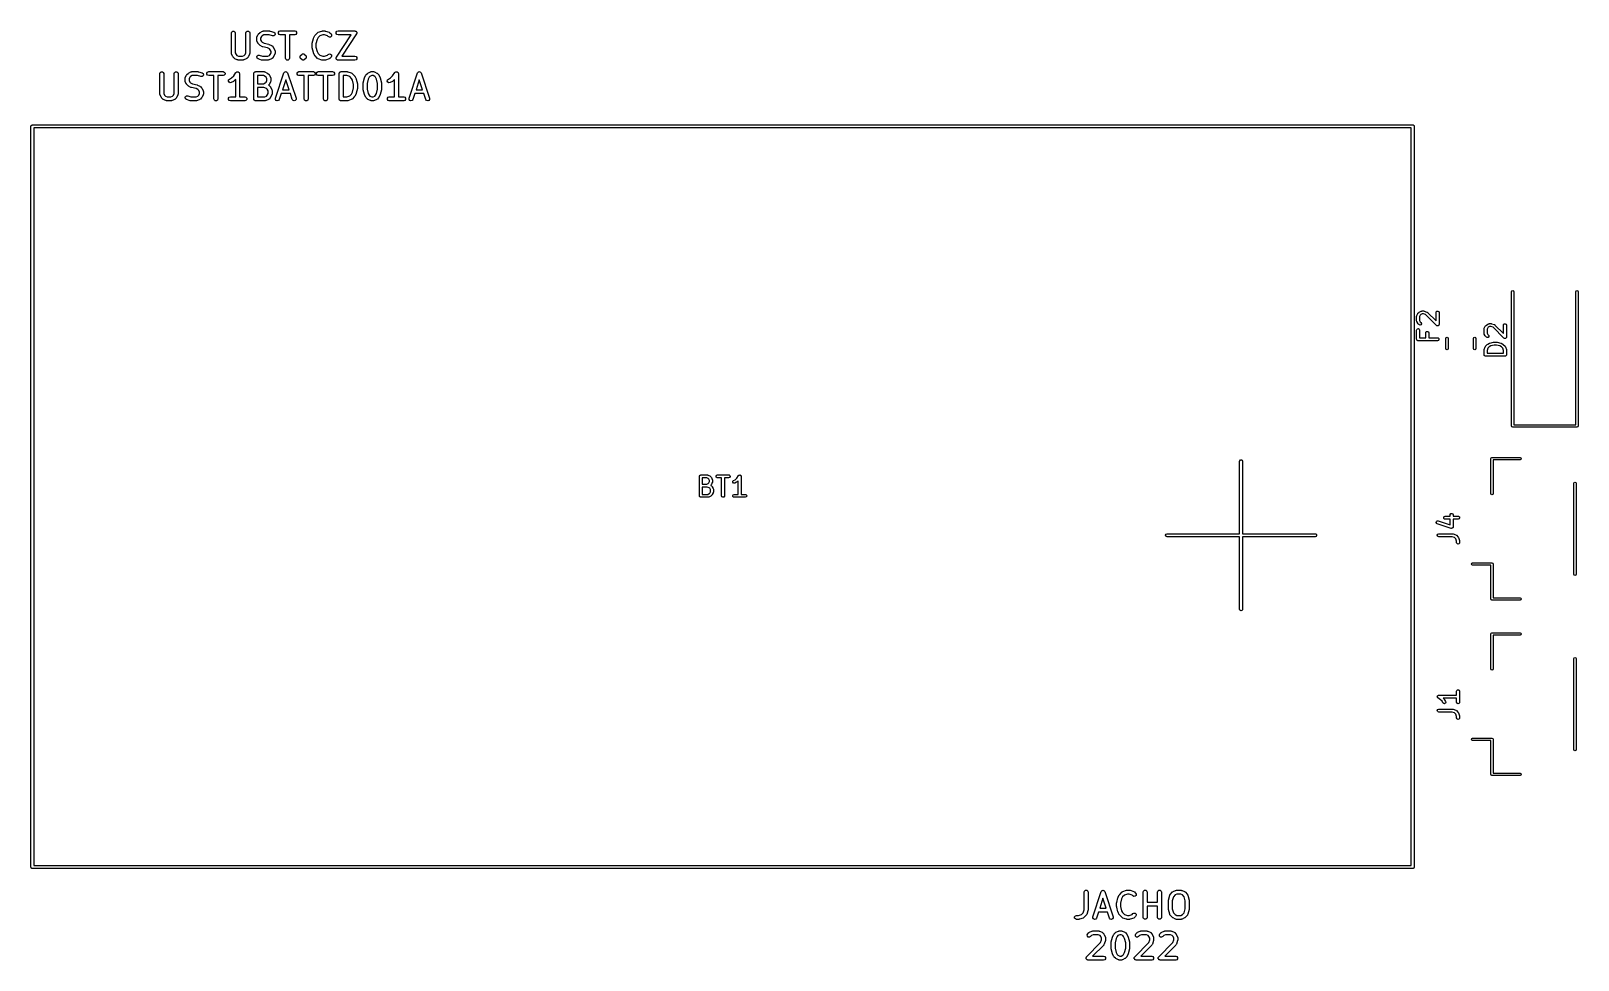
# Model space of a CAD drawing. Extents: x 0.4 to 3.53, y 0.06 to 1.94.
import ezdxf

# ---------------------------------------------------------------- set-up
doc = ezdxf.new("R2010")
doc.units = 0
doc.header["$MEASUREMENT"] = 0
doc.layers.add('BLACK', color=7, linetype='CONTINUOUS')

msp = doc.modelspace()

# ---------------------------------------------------------------- linework, layer by layer
at = {"layer": 'BLACK', "linetype": 'CONTINUOUS'}
for p, q in [((0.8062, 1.9415), (0.8081, 1.943)), ((0.8081, 1.943), (0.8106, 1.943)), ((0.8106, 1.943), (0.8125, 1.9415)), ((0.8354, 1.9415), (0.8374, 1.943)), ((0.8374, 1.943), (0.8398, 1.943)), ((0.8398, 1.943), (0.8418, 1.9415)), ((0.8637, 1.9403), (0.8685, 1.9427)), ((0.8685, 1.9427), (0.8694, 1.9429)), ((0.8694, 1.9429), (0.8703, 1.9432)), ((0.8703, 1.9432), (0.8825, 1.9432)), ((0.8825, 1.9432), (0.8831, 1.943)), ((0.8831, 1.943), (0.8837, 1.943)), ((0.8837, 1.943), (0.891, 1.9405)), ((0.9007, 1.9405), (0.9021, 1.9424)), ((0.9021, 1.9424), (0.9044, 1.9432)), ((0.9044, 1.9432), (0.9337, 1.9432)), ((0.9337, 1.9432), (0.936, 1.9424)), ((0.936, 1.9424), (0.9374, 1.9405)), ((0.9812, 1.9405), (0.9885, 1.943)), ((0.9885, 1.943), (0.9891, 1.943)), ((0.9891, 1.943), (0.9897, 1.9432)), ((0.9897, 1.9432), (0.9946, 1.9432)), ((0.9946, 1.9432), (0.9952, 1.943)), ((0.9952, 1.943), (0.9958, 1.943)), ((0.9958, 1.943), (1.0031, 1.9405)), ((1.0176, 1.9405), (1.0191, 1.9424)), ((1.0191, 1.9424), (1.0214, 1.9432)), ((1.0214, 1.9432), (1.0555, 1.9432)), ((1.0555, 1.9432), (1.056, 1.943)), ((1.056, 1.943), (1.0566, 1.943)), ((1.0566, 1.943), (1.0572, 1.9426)), ((1.0572, 1.9426), (1.0578, 1.9424)), ((1.0578, 1.9424), (1.0581, 1.942)), ((0.8054, 1.9392), (0.8062, 1.9415)), ((0.8054, 1.8978), (0.8054, 1.9392)), ((0.8125, 1.9415), (0.8133, 1.9392)), ((0.8133, 1.9392), (0.8133, 1.8987)), ((0.8347, 1.9392), (0.8354, 1.9415)), ((0.8347, 1.8987), (0.8347, 1.9392)), ((0.8418, 1.9415), (0.8425, 1.9392)), ((0.8425, 1.9392), (0.8425, 1.8978)), ((0.8566, 1.9295), (0.8569, 1.9303)), ((0.8566, 1.9246), (0.8566, 1.9295)), ((0.8569, 1.9237), (0.8566, 1.9246)), ((0.8569, 1.9303), (0.857, 1.9312)), ((0.857, 1.9228), (0.8569, 1.9237)), ((0.857, 1.9312), (0.8595, 1.9361)), ((0.8595, 1.918), (0.857, 1.9228)), ((0.8595, 1.9361), (0.8599, 1.9366)), ((0.8599, 1.9175), (0.8595, 1.918)), ((0.8599, 1.9366), (0.8602, 1.9371)), ((0.8602, 1.9169), (0.8599, 1.9175)), ((0.8602, 1.9371), (0.8626, 1.9396)), ((0.8626, 1.9145), (0.8602, 1.9169)), ((0.8626, 1.9396), (0.8632, 1.9399)), ((0.8632, 1.9142), (0.8626, 1.9145)), ((0.8632, 1.9399), (0.8637, 1.9403)), ((0.8637, 1.9138), (0.8632, 1.9142)), ((0.8685, 1.9113), (0.8637, 1.9138)), ((0.8662, 1.932), (0.8645, 1.9285)), ((0.8645, 1.9285), (0.8645, 1.9255)), ((0.8645, 1.9255), (0.8662, 1.9221)), ((0.8677, 1.9336), (0.8662, 1.932)), ((0.8662, 1.9221), (0.8677, 1.9205)), ((0.8712, 1.9353), (0.8677, 1.9336)), ((0.8677, 1.9205), (0.8717, 1.9186)), ((0.869, 1.9113), (0.8685, 1.9113)), ((0.8693, 1.911), (0.869, 1.9113)), ((0.8818, 1.9353), (0.8712, 1.9353)), ((0.8717, 1.9186), (0.881, 1.9162)), ((0.881, 1.9162), (0.8814, 1.916)), ((0.8814, 1.916), (0.8818, 1.9159)), ((0.8885, 1.9331), (0.8818, 1.9353)), ((0.8818, 1.9159), (0.8867, 1.9135)), ((0.8867, 1.9135), (0.8871, 1.9131)), ((0.8871, 1.9131), (0.8877, 1.9128)), ((0.8877, 1.9128), (0.8901, 1.9103)), ((0.891, 1.933), (0.8885, 1.9331)), ((0.891, 1.9405), (0.893, 1.9391)), ((0.893, 1.9345), (0.891, 1.933)), ((0.893, 1.9391), (0.8937, 1.9368)), ((0.8937, 1.9368), (0.893, 1.9345)), ((0.9007, 1.938), (0.9007, 1.9405)), ((0.9021, 1.936), (0.9007, 1.938)), ((0.9044, 1.9353), (0.9021, 1.936)), ((0.9151, 1.9353), (0.9044, 1.9353)), ((0.9151, 1.8881), (0.9151, 1.9353)), ((0.9337, 1.9353), (0.923, 1.9353)), ((0.923, 1.9353), (0.923, 1.8881)), ((0.936, 1.936), (0.9337, 1.9353)), ((0.9374, 1.938), (0.936, 1.936)), ((0.9374, 1.9405), (0.9374, 1.938)), ((0.9687, 1.9173), (0.9689, 1.9178)), ((0.9687, 1.91), (0.9687, 1.9173)), ((0.9688, 1.9183), (0.9713, 1.928)), ((0.9689, 1.9178), (0.9688, 1.9183)), ((0.9713, 1.928), (0.9715, 1.9284)), ((0.9715, 1.9284), (0.9716, 1.9288)), ((0.9716, 1.9288), (0.974, 1.9337)), ((0.974, 1.9337), (0.9745, 1.9341)), ((0.9745, 1.9341), (0.9747, 1.9347)), ((0.9747, 1.9347), (0.9796, 1.9396)), ((0.9788, 1.9257), (0.9766, 1.9168)), ((0.9766, 1.9168), (0.9766, 1.9105)), ((0.9808, 1.9296), (0.9788, 1.9257)), ((0.9796, 1.9396), (0.9804, 1.94)), ((0.9804, 1.94), (0.9812, 1.9405)), ((0.9845, 1.9333), (0.9808, 1.9296)), ((0.9903, 1.9353), (0.9845, 1.9333)), ((0.9939, 1.9353), (0.9903, 1.9353)), ((0.9998, 1.9333), (0.9939, 1.9353)), ((1.0015, 1.9316), (0.9998, 1.9333)), ((1.0037, 1.9305), (1.0015, 1.9316)), ((1.0031, 1.9405), (1.0039, 1.94)), ((1.0061, 1.9308), (1.0037, 1.9305)), ((1.0039, 1.94), (1.0047, 1.9396)), ((1.0047, 1.9396), (1.0071, 1.9371)), ((1.0078, 1.9326), (1.0061, 1.9308)), ((1.0071, 1.9371), (1.0082, 1.935)), ((1.0082, 1.935), (1.0078, 1.9326)), ((1.0176, 1.938), (1.0176, 1.9405)), ((1.0191, 1.936), (1.0176, 1.938)), ((1.0181, 1.8902), (1.0482, 1.9353)), ((1.0214, 1.9353), (1.0191, 1.936)), ((1.0482, 1.9353), (1.0214, 1.9353)), ((1.0588, 1.937), (1.0288, 1.892)), ((1.0581, 1.942), (1.0586, 1.9417)), ((1.0586, 1.9417), (1.0589, 1.941)), ((1.0589, 1.9376), (1.0588, 1.937)), ((1.0589, 1.941), (1.0593, 1.9405)), ((1.0593, 1.938), (1.0589, 1.9376)), ((1.0593, 1.9405), (1.0593, 1.9399)), ((1.0593, 1.9399), (1.0595, 1.9394)), ((1.0595, 1.9394), (1.0593, 1.9387)), ((1.0593, 1.9387), (1.0593, 1.938)), ((0.8057, 1.8969), (0.8054, 1.8978)), ((0.8058, 1.896), (0.8057, 1.8969)), ((0.8083, 1.8912), (0.8058, 1.896)), ((0.8087, 1.8907), (0.8083, 1.8912)), ((0.809, 1.8901), (0.8087, 1.8907)), ((0.8114, 1.8877), (0.809, 1.8901)), ((0.812, 1.8874), (0.8114, 1.8877)), ((0.8125, 1.887), (0.812, 1.8874)), ((0.8173, 1.8845), (0.8125, 1.887)), ((0.8133, 1.8987), (0.815, 1.8953)), ((0.815, 1.8953), (0.8166, 1.8937)), ((0.8166, 1.8937), (0.82, 1.892)), ((0.8182, 1.8844), (0.8173, 1.8845)), ((0.8191, 1.8841), (0.8182, 1.8844)), ((0.8289, 1.8841), (0.8191, 1.8841)), ((0.82, 1.892), (0.8279, 1.892)), ((0.8279, 1.892), (0.8314, 1.8937)), ((0.8297, 1.8844), (0.8289, 1.8841)), ((0.8306, 1.8845), (0.8297, 1.8844)), ((0.8355, 1.887), (0.8306, 1.8845)), ((0.8314, 1.8937), (0.8329, 1.8953)), ((0.8329, 1.8953), (0.8347, 1.8987)), ((0.8359, 1.8874), (0.8355, 1.887)), ((0.8365, 1.8877), (0.8359, 1.8874)), ((0.839, 1.8901), (0.8365, 1.8877)), ((0.8392, 1.8907), (0.839, 1.8901)), ((0.8397, 1.8912), (0.8392, 1.8907)), ((0.8421, 1.896), (0.8397, 1.8912)), ((0.8423, 1.8969), (0.8421, 1.896)), ((0.8425, 1.8978), (0.8423, 1.8969)), ((0.8566, 1.8905), (0.8574, 1.8928)), ((0.8573, 1.8882), (0.8566, 1.8905)), ((0.8593, 1.8867), (0.8573, 1.8882)), ((0.8574, 1.8928), (0.8594, 1.8942)), ((0.8666, 1.8843), (0.8593, 1.8867)), ((0.8594, 1.8942), (0.8618, 1.8942)), ((0.8618, 1.8942), (0.8685, 1.892)), ((0.8672, 1.8843), (0.8666, 1.8843)), ((0.8679, 1.8841), (0.8672, 1.8843)), ((0.88, 1.8841), (0.8679, 1.8841)), ((0.8685, 1.892), (0.8791, 1.892)), ((0.8787, 1.9087), (0.8693, 1.911)), ((0.8826, 1.9067), (0.8787, 1.9087)), ((0.8791, 1.892), (0.8826, 1.8937)), ((0.8809, 1.8844), (0.88, 1.8841)), ((0.8818, 1.8845), (0.8809, 1.8844)), ((0.8867, 1.887), (0.8818, 1.8845)), ((0.8841, 1.9052), (0.8826, 1.9067)), ((0.8826, 1.8937), (0.8841, 1.8953)), ((0.8858, 1.9017), (0.8841, 1.9052)), ((0.8841, 1.8953), (0.8858, 1.8987)), ((0.8858, 1.8987), (0.8858, 1.9017)), ((0.8871, 1.8874), (0.8867, 1.887)), ((0.8877, 1.8877), (0.8871, 1.8874)), ((0.8901, 1.8901), (0.8877, 1.8877)), ((0.8901, 1.9103), (0.8904, 1.9098)), ((0.8904, 1.8907), (0.8901, 1.8901)), ((0.8904, 1.9098), (0.8909, 1.9093)), ((0.8909, 1.8912), (0.8904, 1.8907)), ((0.8909, 1.9093), (0.8933, 1.9044)), ((0.8933, 1.896), (0.8909, 1.8912)), ((0.8933, 1.9044), (0.8934, 1.9035)), ((0.8934, 1.8969), (0.8933, 1.896)), ((0.8934, 1.9035), (0.8937, 1.9027)), ((0.8937, 1.8978), (0.8934, 1.8969)), ((0.8937, 1.9027), (0.8937, 1.8978)), ((0.9158, 1.8857), (0.9151, 1.8881)), ((0.9178, 1.8843), (0.9158, 1.8857)), ((0.9202, 1.8843), (0.9178, 1.8843)), ((0.9222, 1.8857), (0.9202, 1.8843)), ((0.923, 1.8881), (0.9222, 1.8857)), ((0.9444, 1.8911), (0.9447, 1.8917)), ((0.9445, 1.8905), (0.9444, 1.8911)), ((0.9444, 1.8899), (0.9445, 1.8905)), ((0.9447, 1.8893), (0.9444, 1.8899)), ((0.9447, 1.8917), (0.9448, 1.8923)), ((0.9448, 1.8887), (0.9447, 1.8893)), ((0.9448, 1.8923), (0.9452, 1.8927)), ((0.9452, 1.8883), (0.9448, 1.8887)), ((0.9452, 1.8927), (0.9455, 1.8933)), ((0.9455, 1.8877), (0.9452, 1.8883)), ((0.9455, 1.8933), (0.9479, 1.8957)), ((0.9479, 1.8853), (0.9455, 1.8877)), ((0.9479, 1.8957), (0.9485, 1.896)), ((0.9485, 1.885), (0.9479, 1.8853)), ((0.9485, 1.896), (0.9489, 1.8964)), ((0.9489, 1.8845), (0.9485, 1.885)), ((0.9489, 1.8964), (0.9492, 1.8965)), ((0.9492, 1.8845), (0.9489, 1.8845)), ((0.9492, 1.8965), (0.9495, 1.8967)), ((0.9495, 1.8843), (0.9492, 1.8845)), ((0.9495, 1.8967), (0.9498, 1.8967)), ((0.9498, 1.8843), (0.9495, 1.8843)), ((0.9498, 1.8967), (0.9501, 1.8968)), ((0.9501, 1.8842), (0.9498, 1.8843)), ((0.9501, 1.8968), (0.9507, 1.8967)), ((0.9507, 1.8843), (0.9501, 1.8842)), ((0.9507, 1.8967), (0.9513, 1.8968)), ((0.9513, 1.8842), (0.9507, 1.8843)), ((0.9513, 1.8968), (0.9516, 1.8967)), ((0.9516, 1.8843), (0.9513, 1.8842)), ((0.9516, 1.8967), (0.9519, 1.8967)), ((0.9519, 1.8843), (0.9516, 1.8843)), ((0.9519, 1.8967), (0.9522, 1.8965)), ((0.9522, 1.8845), (0.9519, 1.8843)), ((0.9522, 1.8965), (0.9525, 1.8964)), ((0.9525, 1.8845), (0.9522, 1.8845)), ((0.9525, 1.8964), (0.9529, 1.896)), ((0.9529, 1.885), (0.9525, 1.8845)), ((0.9529, 1.896), (0.9535, 1.8957)), ((0.9535, 1.8853), (0.9529, 1.885)), ((0.9535, 1.8957), (0.9559, 1.8933)), ((0.9559, 1.8877), (0.9535, 1.8853)), ((0.9559, 1.8933), (0.9562, 1.8927)), ((0.9562, 1.8883), (0.9559, 1.8877)), ((0.9562, 1.8927), (0.9567, 1.8923)), ((0.9567, 1.8887), (0.9562, 1.8883)), ((0.9567, 1.8923), (0.9568, 1.8917)), ((0.9568, 1.8893), (0.9567, 1.8887)), ((0.9568, 1.8917), (0.957, 1.8911)), ((0.957, 1.8899), (0.9568, 1.8893)), ((0.957, 1.8911), (0.9569, 1.8905)), ((0.9569, 1.8905), (0.957, 1.8899)), ((0.9689, 1.9095), (0.9687, 1.91)), ((0.9688, 1.909), (0.9689, 1.9095)), ((0.9713, 1.8993), (0.9688, 1.909)), ((0.9715, 1.8989), (0.9713, 1.8993)), ((0.9716, 1.8985), (0.9715, 1.8989)), ((0.974, 1.8936), (0.9716, 1.8985)), ((0.9745, 1.8931), (0.974, 1.8936)), ((0.9747, 1.8926), (0.9745, 1.8931)), ((0.9796, 1.8877), (0.9747, 1.8926)), ((0.9766, 1.9105), (0.9788, 1.9016)), ((0.9788, 1.9016), (0.9808, 1.8977)), ((0.9804, 1.8873), (0.9796, 1.8877)), ((0.9812, 1.8867), (0.9804, 1.8873)), ((0.9808, 1.8977), (0.9845, 1.8939)), ((0.9885, 1.8843), (0.9812, 1.8867)), ((0.9845, 1.8939), (0.9903, 1.892)), ((0.9891, 1.8843), (0.9885, 1.8843)), ((0.9897, 1.8841), (0.9891, 1.8843)), ((0.9946, 1.8841), (0.9897, 1.8841)), ((0.9903, 1.892), (0.9939, 1.892)), ((0.9939, 1.892), (0.9998, 1.8939)), ((0.9952, 1.8843), (0.9946, 1.8841)), ((0.9958, 1.8843), (0.9952, 1.8843)), ((1.0031, 1.8867), (0.9958, 1.8843)), ((0.9998, 1.8939), (1.0015, 1.8957)), ((1.0015, 1.8957), (1.0037, 1.8968)), ((1.0039, 1.8873), (1.0031, 1.8867)), ((1.0037, 1.8968), (1.0061, 1.8964)), ((1.0047, 1.8877), (1.0039, 1.8873)), ((1.0071, 1.8901), (1.0047, 1.8877)), ((1.0061, 1.8964), (1.0078, 1.8947)), ((1.0082, 1.8923), (1.0071, 1.8901)), ((1.0078, 1.8947), (1.0082, 1.8923)), ((1.0175, 1.8879), (1.0176, 1.8886)), ((1.0176, 1.8874), (1.0175, 1.8879)), ((1.0176, 1.8893), (1.018, 1.8897)), ((1.0176, 1.8886), (1.0176, 1.8893)), ((1.0176, 1.8868), (1.0176, 1.8874)), ((1.0181, 1.8863), (1.0176, 1.8868)), ((1.018, 1.8897), (1.0181, 1.8902)), ((1.0183, 1.8856), (1.0181, 1.8863)), ((1.0188, 1.8853), (1.0183, 1.8856)), ((1.0191, 1.8849), (1.0188, 1.8853)), ((1.0197, 1.8846), (1.0191, 1.8849)), ((1.0203, 1.8843), (1.0197, 1.8846)), ((1.0209, 1.8843), (1.0203, 1.8843)), ((1.0214, 1.8841), (1.0209, 1.8843)), ((1.0555, 1.8841), (1.0214, 1.8841)), ((1.0288, 1.892), (1.0555, 1.892)), ((1.0555, 1.892), (1.0578, 1.8912)), ((1.0578, 1.8849), (1.0555, 1.8841)), ((1.0578, 1.8912), (1.0593, 1.8893)), ((1.0593, 1.8868), (1.0578, 1.8849)), ((1.0593, 1.8893), (1.0593, 1.8868)), ((0.6604, 1.8568), (0.6612, 1.8591)), ((0.6604, 1.8154), (0.6604, 1.8568)), ((0.6612, 1.8591), (0.6631, 1.8606)), ((0.6631, 1.8606), (0.6656, 1.8606)), ((0.6656, 1.8606), (0.6675, 1.8591)), ((0.6675, 1.8591), (0.6683, 1.8568)), ((0.6683, 1.8568), (0.6683, 1.8163)), ((0.6897, 1.8568), (0.6904, 1.8591)), ((0.6897, 1.8163), (0.6897, 1.8568)), ((0.6904, 1.8591), (0.6924, 1.8606)), ((0.6924, 1.8606), (0.6948, 1.8606)), ((0.6948, 1.8606), (0.6968, 1.8591)), ((0.6968, 1.8591), (0.6975, 1.8568)), ((0.6975, 1.8568), (0.6975, 1.8154)), ((0.7119, 1.8479), (0.712, 1.8488)), ((0.712, 1.8488), (0.7144, 1.8537)), ((0.7144, 1.8537), (0.7149, 1.8542)), ((0.7149, 1.8542), (0.7152, 1.8547)), ((0.7152, 1.8547), (0.7176, 1.8572)), ((0.7176, 1.8572), (0.7182, 1.8575)), ((0.7182, 1.8575), (0.7186, 1.8579)), ((0.7186, 1.8579), (0.7235, 1.8603)), ((0.7212, 1.8496), (0.7195, 1.8461)), ((0.7227, 1.8512), (0.7212, 1.8496)), ((0.7262, 1.8529), (0.7227, 1.8512)), ((0.7235, 1.8603), (0.7244, 1.8605)), ((0.7244, 1.8605), (0.7253, 1.8608)), ((0.7253, 1.8608), (0.7375, 1.8608)), ((0.7368, 1.8529), (0.7262, 1.8529)), ((0.7435, 1.8506), (0.7368, 1.8529)), ((0.7375, 1.8608), (0.7381, 1.8606)), ((0.7381, 1.8606), (0.7387, 1.8606)), ((0.7387, 1.8606), (0.746, 1.8581)), ((0.746, 1.8506), (0.7435, 1.8506)), ((0.746, 1.8581), (0.748, 1.8567)), ((0.7479, 1.852), (0.746, 1.8506)), ((0.7487, 1.8544), (0.7479, 1.852)), ((0.748, 1.8567), (0.7487, 1.8544)), ((0.7557, 1.858), (0.7571, 1.86)), ((0.7557, 1.8556), (0.7557, 1.858)), ((0.7571, 1.8536), (0.7557, 1.8556)), ((0.7571, 1.86), (0.7594, 1.8608)), ((0.7594, 1.8529), (0.7571, 1.8536)), ((0.7594, 1.8608), (0.7886, 1.8608)), ((0.7701, 1.8529), (0.7594, 1.8529)), ((0.7701, 1.8056), (0.7701, 1.8529)), ((0.7886, 1.8529), (0.778, 1.8529)), ((0.778, 1.8529), (0.778, 1.8056)), ((0.7886, 1.8608), (0.791, 1.86)), ((0.791, 1.8536), (0.7886, 1.8529)), ((0.791, 1.86), (0.7924, 1.858)), ((0.7924, 1.8556), (0.791, 1.8536)), ((0.7924, 1.858), (0.7924, 1.8556)), ((0.8058, 1.8479), (0.81, 1.852)), ((0.81, 1.852), (0.8146, 1.859)), ((0.8146, 1.859), (0.8147, 1.8591)), ((0.8147, 1.8591), (0.8156, 1.8598)), ((0.8147, 1.8591), (0.8147, 1.8591)), ((0.8156, 1.8598), (0.8165, 1.8605)), ((0.8165, 1.8605), (0.8166, 1.8605)), ((0.8166, 1.8605), (0.8167, 1.8606)), ((0.8167, 1.8606), (0.8178, 1.8606)), ((0.8178, 1.8606), (0.819, 1.8606)), ((0.819, 1.8606), (0.8191, 1.8606)), ((0.819, 1.8606), (0.819, 1.8606)), ((0.8191, 1.8606), (0.82, 1.8599)), ((0.82, 1.8599), (0.821, 1.8593)), ((0.821, 1.8593), (0.821, 1.8592)), ((0.821, 1.8592), (0.8211, 1.8591)), ((0.8211, 1.8591), (0.8214, 1.8581)), ((0.8214, 1.8581), (0.8218, 1.857)), ((0.8218, 1.857), (0.8218, 1.8569)), ((0.8218, 1.8569), (0.8218, 1.8568)), ((0.8218, 1.8568), (0.8218, 1.8096)), ((0.8505, 1.8568), (0.8507, 1.8574)), ((0.8505, 1.8056), (0.8505, 1.8568)), ((0.8507, 1.858), (0.8511, 1.8585)), ((0.8507, 1.8574), (0.8507, 1.858)), ((0.8511, 1.8585), (0.8513, 1.8591)), ((0.8513, 1.8591), (0.8518, 1.8595)), ((0.8518, 1.8595), (0.8521, 1.86)), ((0.8521, 1.86), (0.8527, 1.8602)), ((0.8527, 1.8602), (0.8532, 1.8606)), ((0.8532, 1.8606), (0.8539, 1.8606)), ((0.8539, 1.8606), (0.8544, 1.8608)), ((0.8544, 1.8608), (0.8715, 1.8608)), ((0.8584, 1.8529), (0.8584, 1.8364)), ((0.8706, 1.8529), (0.8584, 1.8529)), ((0.874, 1.8512), (0.8706, 1.8529)), ((0.8715, 1.8608), (0.8724, 1.8605)), ((0.8724, 1.8605), (0.8733, 1.8603)), ((0.8733, 1.8603), (0.8781, 1.8579)), ((0.8756, 1.8496), (0.874, 1.8512)), ((0.8773, 1.8461), (0.8756, 1.8496)), ((0.8781, 1.8579), (0.8786, 1.8575)), ((0.8786, 1.8575), (0.8792, 1.8572)), ((0.8792, 1.8572), (0.8816, 1.8547)), ((0.8816, 1.8547), (0.8819, 1.8542)), ((0.8819, 1.8542), (0.8823, 1.8537)), ((0.8823, 1.8537), (0.8848, 1.8488)), ((0.8848, 1.8488), (0.8849, 1.8479)), ((0.8946, 1.8069), (0.9116, 1.8581)), ((0.9116, 1.8581), (0.9123, 1.859)), ((0.9123, 1.859), (0.913, 1.86)), ((0.913, 1.86), (0.9131, 1.86)), ((0.9131, 1.86), (0.9142, 1.8604)), ((0.9131, 1.86), (0.9131, 1.86)), ((0.9142, 1.8604), (0.9153, 1.8608)), ((0.9153, 1.8608), (0.9154, 1.8607)), ((0.9154, 1.8607), (0.9154, 1.8608)), ((0.9154, 1.8608), (0.9165, 1.8604)), ((0.9165, 1.8604), (0.9177, 1.86)), ((0.9177, 1.86), (0.9177, 1.86)), ((0.9177, 1.86), (0.9177, 1.86)), ((0.9177, 1.86), (0.9184, 1.859)), ((0.9184, 1.859), (0.9191, 1.8581)), ((0.9191, 1.8581), (0.9362, 1.8069)), ((0.9384, 1.858), (0.9399, 1.86)), ((0.9384, 1.8556), (0.9384, 1.858)), ((0.9399, 1.8536), (0.9384, 1.8556)), ((0.9399, 1.86), (0.9422, 1.8608)), ((0.9422, 1.8529), (0.9399, 1.8536)), ((0.9422, 1.8608), (0.9714, 1.8608)), ((0.9529, 1.8529), (0.9422, 1.8529)), ((0.9529, 1.8056), (0.9529, 1.8529)), ((0.9714, 1.8529), (0.9607, 1.8529)), ((0.9607, 1.8529), (0.9607, 1.8056)), ((0.9714, 1.8608), (0.9737, 1.86)), ((0.9737, 1.8536), (0.9714, 1.8529)), ((0.9737, 1.86), (0.9752, 1.858)), ((0.9752, 1.8556), (0.9737, 1.8536)), ((0.9752, 1.858), (0.9752, 1.8556)), ((0.9774, 1.858), (0.9789, 1.86)), ((0.9774, 1.8556), (0.9774, 1.858)), ((0.9789, 1.8536), (0.9774, 1.8556)), ((0.9789, 1.86), (0.9812, 1.8608)), ((0.9812, 1.8529), (0.9789, 1.8536)), ((0.9812, 1.8608), (1.0104, 1.8608)), ((0.9919, 1.8529), (0.9812, 1.8529)), ((0.9919, 1.8056), (0.9919, 1.8529)), ((1.0104, 1.8529), (0.9997, 1.8529)), ((0.9997, 1.8529), (0.9997, 1.8056)), ((1.0104, 1.8608), (1.0127, 1.86)), ((1.0127, 1.8536), (1.0104, 1.8529)), ((1.0127, 1.86), (1.0142, 1.858)), ((1.0142, 1.8556), (1.0127, 1.8536)), ((1.0142, 1.858), (1.0142, 1.8556)), ((1.0235, 1.8568), (1.0237, 1.8574)), ((1.0235, 1.8056), (1.0235, 1.8568)), ((1.0237, 1.858), (1.0241, 1.8585)), ((1.0237, 1.8574), (1.0237, 1.858)), ((1.0241, 1.8585), (1.0243, 1.8591)), ((1.0243, 1.8591), (1.0248, 1.8595)), ((1.0248, 1.8595), (1.0252, 1.86)), ((1.0252, 1.86), (1.0258, 1.8602)), ((1.0258, 1.8602), (1.0263, 1.8606)), ((1.0263, 1.8606), (1.0269, 1.8606)), ((1.0269, 1.8606), (1.0275, 1.8608)), ((1.0275, 1.8608), (1.0397, 1.8608)), ((1.0314, 1.8529), (1.0314, 1.8096)), ((1.039, 1.8529), (1.0314, 1.8529)), ((1.0449, 1.851), (1.039, 1.8529)), ((1.0397, 1.8608), (1.0403, 1.8606)), ((1.0403, 1.8606), (1.0409, 1.8606)), ((1.0409, 1.8606), (1.0482, 1.8581)), ((1.0486, 1.8472), (1.0449, 1.851)), ((1.0482, 1.8581), (1.049, 1.8576)), ((1.049, 1.8576), (1.0498, 1.8572)), ((1.0498, 1.8572), (1.0546, 1.8523)), ((1.0546, 1.8523), (1.0549, 1.8517)), ((1.0549, 1.8517), (1.0554, 1.8513)), ((1.0554, 1.8513), (1.0578, 1.8464)), ((1.0751, 1.8484), (1.0752, 1.8488)), ((1.0752, 1.8488), (1.0776, 1.8537)), ((1.0776, 1.8537), (1.078, 1.8542)), ((1.078, 1.8542), (1.0783, 1.8547)), ((1.0783, 1.8547), (1.0808, 1.8572)), ((1.0808, 1.8572), (1.0813, 1.8575)), ((1.0813, 1.8575), (1.0818, 1.8579)), ((1.0818, 1.8579), (1.0867, 1.8603)), ((1.0843, 1.8496), (1.0824, 1.8457)), ((1.0859, 1.8512), (1.0843, 1.8496)), ((1.0894, 1.8529), (1.0859, 1.8512)), ((1.0867, 1.8603), (1.0876, 1.8605)), ((1.0876, 1.8605), (1.0884, 1.8608)), ((1.0884, 1.8608), (1.0933, 1.8608)), ((1.0924, 1.8529), (1.0894, 1.8529)), ((1.0958, 1.8512), (1.0924, 1.8529)), ((1.0933, 1.8608), (1.0942, 1.8605)), ((1.0942, 1.8605), (1.0951, 1.8603)), ((1.0951, 1.8603), (1.0999, 1.8579)), ((1.0974, 1.8496), (1.0958, 1.8512)), ((1.0993, 1.8457), (1.0974, 1.8496)), ((1.0999, 1.8579), (1.1004, 1.8575)), ((1.1004, 1.8575), (1.101, 1.8572)), ((1.101, 1.8572), (1.1034, 1.8547)), ((1.1034, 1.8547), (1.1037, 1.8542)), ((1.1037, 1.8542), (1.1041, 1.8537)), ((1.1041, 1.8537), (1.1066, 1.8488)), ((1.1066, 1.8488), (1.1066, 1.8484)), ((1.1275, 1.8479), (1.1317, 1.852)), ((1.1317, 1.852), (1.1363, 1.859)), ((1.1363, 1.859), (1.1364, 1.8591)), ((1.1364, 1.8591), (1.1373, 1.8598)), ((1.1364, 1.8591), (1.1364, 1.8591)), ((1.1373, 1.8598), (1.1382, 1.8605)), ((1.1382, 1.8605), (1.1383, 1.8605)), ((1.1383, 1.8605), (1.1384, 1.8606)), ((1.1384, 1.8606), (1.1395, 1.8606)), ((1.1395, 1.8606), (1.1407, 1.8606)), ((1.1407, 1.8606), (1.1408, 1.8606)), ((1.1407, 1.8606), (1.1407, 1.8606)), ((1.1408, 1.8606), (1.1417, 1.8599)), ((1.1417, 1.8599), (1.1427, 1.8593)), ((1.1427, 1.8593), (1.1427, 1.8592)), ((1.1427, 1.8592), (1.1428, 1.8591)), ((1.1428, 1.8591), (1.1431, 1.8581)), ((1.1431, 1.8581), (1.1435, 1.857)), ((1.1435, 1.857), (1.1435, 1.8569)), ((1.1435, 1.8569), (1.1435, 1.8568)), ((1.1435, 1.8568), (1.1435, 1.8096)), ((1.1651, 1.8069), (1.1822, 1.8581)), ((1.1822, 1.8581), (1.1829, 1.859)), ((1.1829, 1.859), (1.1836, 1.86)), ((1.1836, 1.86), (1.1847, 1.8604)), ((1.1836, 1.86), (1.1836, 1.86)), ((1.1836, 1.86), (1.1836, 1.86)), ((1.1847, 1.8604), (1.1859, 1.8608)), ((1.1859, 1.8608), (1.1859, 1.8607)), ((1.1859, 1.8607), (1.1859, 1.8608)), ((1.1859, 1.8608), (1.1871, 1.8604)), ((1.1871, 1.8604), (1.1882, 1.86)), ((1.1882, 1.86), (1.1882, 1.86)), ((1.1882, 1.86), (1.1882, 1.86)), ((1.1882, 1.86), (1.1889, 1.859)), ((1.1889, 1.859), (1.1896, 1.8581)), ((1.1896, 1.8581), (1.2067, 1.8069)), ((0.7116, 1.8471), (0.7119, 1.8479)), ((0.7116, 1.8422), (0.7116, 1.8471)), ((0.7119, 1.8413), (0.7116, 1.8422)), ((0.712, 1.8404), (0.7119, 1.8413)), ((0.7144, 1.8356), (0.712, 1.8404)), ((0.7149, 1.8351), (0.7144, 1.8356)), ((0.7152, 1.8345), (0.7149, 1.8351)), ((0.7176, 1.8321), (0.7152, 1.8345)), ((0.7182, 1.8318), (0.7176, 1.8321)), ((0.7186, 1.8314), (0.7182, 1.8318)), ((0.7235, 1.8289), (0.7186, 1.8314)), ((0.7195, 1.8461), (0.7195, 1.8431)), ((0.7195, 1.8431), (0.7212, 1.8397)), ((0.7212, 1.8397), (0.7227, 1.8381)), ((0.7227, 1.8381), (0.7267, 1.8362)), ((0.7239, 1.8289), (0.7235, 1.8289)), ((0.7243, 1.8286), (0.7239, 1.8289)), ((0.7337, 1.8263), (0.7243, 1.8286)), ((0.7267, 1.8362), (0.736, 1.8338)), ((0.7376, 1.8243), (0.7337, 1.8263)), ((0.736, 1.8338), (0.7364, 1.8336)), ((0.7364, 1.8336), (0.7368, 1.8335)), ((0.7368, 1.8335), (0.7417, 1.8311)), ((0.7391, 1.8228), (0.7376, 1.8243)), ((0.7408, 1.8193), (0.7391, 1.8228)), ((0.7408, 1.8163), (0.7408, 1.8193)), ((0.7417, 1.8311), (0.7421, 1.8307)), ((0.7421, 1.8307), (0.7427, 1.8304)), ((0.7427, 1.8304), (0.7451, 1.8279)), ((0.7451, 1.8279), (0.7454, 1.8274)), ((0.7454, 1.8274), (0.7459, 1.8269)), ((0.7459, 1.8269), (0.7483, 1.822)), ((0.7483, 1.822), (0.7484, 1.8211)), ((0.7484, 1.8211), (0.7487, 1.8203)), ((0.7487, 1.8203), (0.7487, 1.8154)), ((0.7994, 1.8416), (0.7998, 1.844)), ((0.8005, 1.8394), (0.7994, 1.8416)), ((0.7998, 1.844), (0.8015, 1.8457)), ((0.8026, 1.8383), (0.8005, 1.8394)), ((0.8015, 1.8457), (0.8058, 1.8479)), ((0.805, 1.8387), (0.8026, 1.8383)), ((0.8099, 1.8411), (0.805, 1.8387)), ((0.8104, 1.8416), (0.8099, 1.8411)), ((0.8109, 1.8419), (0.8104, 1.8416)), ((0.814, 1.8449), (0.8109, 1.8419)), ((0.814, 1.8096), (0.814, 1.8449)), ((0.8584, 1.8364), (0.8706, 1.8364)), ((0.8584, 1.8285), (0.8584, 1.8096)), ((0.8709, 1.8285), (0.8584, 1.8285)), ((0.8706, 1.8364), (0.874, 1.8381)), ((0.8767, 1.8266), (0.8709, 1.8285)), ((0.874, 1.8381), (0.8756, 1.8397)), ((0.8756, 1.8397), (0.8773, 1.8431)), ((0.878, 1.8253), (0.8767, 1.8266)), ((0.8773, 1.8431), (0.8773, 1.8461)), ((0.8798, 1.8218), (0.878, 1.8253)), ((0.8798, 1.8163), (0.8798, 1.8218)), ((0.8816, 1.8345), (0.8805, 1.8334)), ((0.8805, 1.8334), (0.8808, 1.8332)), ((0.8808, 1.8332), (0.8816, 1.8328)), ((0.8819, 1.8351), (0.8816, 1.8345)), ((0.8816, 1.8328), (0.884, 1.8304)), ((0.8823, 1.8356), (0.8819, 1.8351)), ((0.8848, 1.8404), (0.8823, 1.8356)), ((0.884, 1.8304), (0.8843, 1.8298)), ((0.8843, 1.8298), (0.8848, 1.8293)), ((0.8849, 1.8413), (0.8848, 1.8404)), ((0.8848, 1.8293), (0.8872, 1.8245)), ((0.8849, 1.8479), (0.8852, 1.8471)), ((0.8852, 1.8422), (0.8849, 1.8413)), ((0.8852, 1.8471), (0.8852, 1.8422)), ((0.8872, 1.8245), (0.8873, 1.8236)), ((0.8873, 1.8236), (0.8876, 1.8227)), ((0.8876, 1.8227), (0.8876, 1.8154)), ((0.9154, 1.8444), (0.9087, 1.8242)), ((0.9087, 1.8242), (0.9221, 1.8242)), ((0.9221, 1.8242), (0.9154, 1.8444)), ((1.0506, 1.8433), (1.0486, 1.8472)), ((1.0486, 1.8153), (1.0506, 1.8192)), ((1.0528, 1.8344), (1.0506, 1.8433)), ((1.0506, 1.8192), (1.0528, 1.8281)), ((1.0528, 1.8281), (1.0528, 1.8344)), ((1.0578, 1.8464), (1.0579, 1.846)), ((1.0579, 1.846), (1.0581, 1.8456)), ((1.0581, 1.8456), (1.0606, 1.8358)), ((1.0606, 1.8266), (1.0581, 1.8169)), ((1.0606, 1.8358), (1.0605, 1.8354)), ((1.0605, 1.8354), (1.0607, 1.8349)), ((1.0607, 1.8276), (1.0605, 1.8271)), ((1.0605, 1.8271), (1.0606, 1.8266)), ((1.0607, 1.8349), (1.0607, 1.8276)), ((1.0723, 1.8373), (1.0724, 1.8378)), ((1.0723, 1.8251), (1.0723, 1.8373)), ((1.0724, 1.8247), (1.0723, 1.8251)), ((1.0724, 1.8383), (1.0749, 1.848)), ((1.0724, 1.8378), (1.0724, 1.8383)), ((1.0724, 1.8242), (1.0724, 1.8247)), ((1.0749, 1.8144), (1.0724, 1.8242)), ((1.0749, 1.848), (1.0751, 1.8484)), ((1.0824, 1.8457), (1.0802, 1.8368)), ((1.0802, 1.8368), (1.0802, 1.8256)), ((1.0802, 1.8256), (1.0824, 1.8168)), ((1.1015, 1.8368), (1.0993, 1.8457)), ((1.0993, 1.8168), (1.1015, 1.8256)), ((1.1015, 1.8256), (1.1015, 1.8368)), ((1.1066, 1.8484), (1.1069, 1.848)), ((1.1069, 1.848), (1.1093, 1.8383)), ((1.1093, 1.8242), (1.1069, 1.8144)), ((1.1093, 1.8383), (1.1093, 1.8378)), ((1.1093, 1.8378), (1.1094, 1.8373)), ((1.1094, 1.8251), (1.1093, 1.8247)), ((1.1093, 1.8247), (1.1093, 1.8242)), ((1.1094, 1.8373), (1.1094, 1.8251)), ((1.1211, 1.8416), (1.1215, 1.844)), ((1.1222, 1.8394), (1.1211, 1.8416)), ((1.1215, 1.844), (1.1232, 1.8457)), ((1.1243, 1.8383), (1.1222, 1.8394)), ((1.1232, 1.8457), (1.1275, 1.8479)), ((1.1267, 1.8387), (1.1243, 1.8383)), ((1.1316, 1.8411), (1.1267, 1.8387)), ((1.1321, 1.8416), (1.1316, 1.8411)), ((1.1326, 1.8419), (1.1321, 1.8416)), ((1.1357, 1.8449), (1.1326, 1.8419)), ((1.1357, 1.8096), (1.1357, 1.8449)), ((1.1859, 1.8444), (1.1792, 1.8242)), ((1.1792, 1.8242), (1.1926, 1.8242)), ((1.1926, 1.8242), (1.1859, 1.8444)), ((0.6607, 1.8145), (0.6604, 1.8154)), ((0.6608, 1.8136), (0.6607, 1.8145)), ((0.6633, 1.8088), (0.6608, 1.8136)), ((0.6637, 1.8083), (0.6633, 1.8088)), ((0.664, 1.8077), (0.6637, 1.8083)), ((0.6664, 1.8053), (0.664, 1.8077)), ((0.667, 1.805), (0.6664, 1.8053)), ((0.6675, 1.8046), (0.667, 1.805)), ((0.6723, 1.8021), (0.6675, 1.8046)), ((0.6683, 1.8163), (0.67, 1.8129)), ((0.67, 1.8129), (0.6716, 1.8113)), ((0.6716, 1.8113), (0.675, 1.8096)), ((0.6732, 1.802), (0.6723, 1.8021)), ((0.6741, 1.8017), (0.6732, 1.802)), ((0.6838, 1.8017), (0.6741, 1.8017)), ((0.675, 1.8096), (0.6829, 1.8096)), ((0.6829, 1.8096), (0.6864, 1.8113)), ((0.6847, 1.802), (0.6838, 1.8017)), ((0.6856, 1.8021), (0.6847, 1.802)), ((0.6905, 1.8046), (0.6856, 1.8021)), ((0.6864, 1.8113), (0.6879, 1.8129)), ((0.6879, 1.8129), (0.6897, 1.8163)), ((0.6909, 1.805), (0.6905, 1.8046)), ((0.6915, 1.8053), (0.6909, 1.805)), ((0.6939, 1.8077), (0.6915, 1.8053)), ((0.6942, 1.8083), (0.6939, 1.8077)), ((0.6947, 1.8088), (0.6942, 1.8083)), ((0.6971, 1.8136), (0.6947, 1.8088)), ((0.6972, 1.8145), (0.6971, 1.8136)), ((0.6975, 1.8154), (0.6972, 1.8145)), ((0.7116, 1.8081), (0.7124, 1.8104)), ((0.7123, 1.8058), (0.7116, 1.8081)), ((0.7143, 1.8043), (0.7123, 1.8058)), ((0.7124, 1.8104), (0.7143, 1.8118)), ((0.7143, 1.8118), (0.7168, 1.8118)), ((0.7216, 1.8019), (0.7143, 1.8043)), ((0.7168, 1.8118), (0.7235, 1.8096)), ((0.7222, 1.8019), (0.7216, 1.8019)), ((0.7228, 1.8017), (0.7222, 1.8019)), ((0.735, 1.8017), (0.7228, 1.8017)), ((0.7235, 1.8096), (0.7341, 1.8096)), ((0.7341, 1.8096), (0.7376, 1.8113)), ((0.7359, 1.802), (0.735, 1.8017)), ((0.7368, 1.8021), (0.7359, 1.802)), ((0.7417, 1.8046), (0.7368, 1.8021)), ((0.7376, 1.8113), (0.7391, 1.8129)), ((0.7391, 1.8129), (0.7408, 1.8163)), ((0.7421, 1.805), (0.7417, 1.8046)), ((0.7427, 1.8053), (0.7421, 1.805)), ((0.7451, 1.8077), (0.7427, 1.8053)), ((0.7454, 1.8083), (0.7451, 1.8077)), ((0.7459, 1.8088), (0.7454, 1.8083)), ((0.7483, 1.8136), (0.7459, 1.8088)), ((0.7484, 1.8145), (0.7483, 1.8136)), ((0.7487, 1.8154), (0.7484, 1.8145)), ((0.7708, 1.8033), (0.7701, 1.8056)), ((0.7728, 1.8019), (0.7708, 1.8033)), ((0.7752, 1.8019), (0.7728, 1.8019)), ((0.7772, 1.8033), (0.7752, 1.8019)), ((0.778, 1.8056), (0.7772, 1.8033)), ((0.7995, 1.8069), (0.801, 1.8088)), ((0.7995, 1.8044), (0.7995, 1.8069)), ((0.801, 1.8025), (0.7995, 1.8044)), ((0.801, 1.8088), (0.8033, 1.8096)), ((0.8033, 1.8017), (0.801, 1.8025)), ((0.8033, 1.8096), (0.814, 1.8096)), ((0.8325, 1.8017), (0.8033, 1.8017)), ((0.8218, 1.8096), (0.8325, 1.8096)), ((0.8325, 1.8096), (0.8348, 1.8088)), ((0.8348, 1.8025), (0.8325, 1.8017)), ((0.8348, 1.8088), (0.8363, 1.8069)), ((0.8363, 1.8044), (0.8348, 1.8025)), ((0.8363, 1.8069), (0.8363, 1.8044)), ((0.8507, 1.8051), (0.8505, 1.8056)), ((0.8507, 1.8044), (0.8507, 1.8051)), ((0.8511, 1.8039), (0.8507, 1.8044)), ((0.8513, 1.8033), (0.8511, 1.8039)), ((0.8518, 1.803), (0.8513, 1.8033)), ((0.8521, 1.8025), (0.8518, 1.803)), ((0.8527, 1.8023), (0.8521, 1.8025)), ((0.8532, 1.8019), (0.8527, 1.8023)), ((0.8539, 1.8019), (0.8532, 1.8019)), ((0.8544, 1.8017), (0.8539, 1.8019)), ((0.8739, 1.8017), (0.8544, 1.8017)), ((0.8584, 1.8096), (0.873, 1.8096)), ((0.873, 1.8096), (0.8765, 1.8113)), ((0.8748, 1.802), (0.8739, 1.8017)), ((0.8757, 1.8021), (0.8748, 1.802)), ((0.8806, 1.8046), (0.8757, 1.8021)), ((0.8765, 1.8113), (0.878, 1.8129)), ((0.878, 1.8129), (0.8798, 1.8163)), ((0.881, 1.805), (0.8806, 1.8046)), ((0.8816, 1.8053), (0.881, 1.805)), ((0.884, 1.8077), (0.8816, 1.8053)), ((0.8843, 1.8083), (0.884, 1.8077)), ((0.8848, 1.8088), (0.8843, 1.8083)), ((0.8872, 1.8136), (0.8848, 1.8088)), ((0.8873, 1.8145), (0.8872, 1.8136)), ((0.8876, 1.8154), (0.8873, 1.8145)), ((0.8946, 1.8045), (0.8946, 1.8069)), ((0.896, 1.8025), (0.8946, 1.8045)), ((0.8983, 1.8017), (0.896, 1.8025)), ((0.9006, 1.8024), (0.8983, 1.8017)), ((0.9021, 1.8044), (0.9006, 1.8024)), ((0.906, 1.8163), (0.9021, 1.8044)), ((0.9247, 1.8163), (0.906, 1.8163)), ((0.9287, 1.8044), (0.9247, 1.8163)), ((0.9301, 1.8024), (0.9287, 1.8044)), ((0.9325, 1.8017), (0.9301, 1.8024)), ((0.9348, 1.8025), (0.9325, 1.8017)), ((0.9362, 1.8045), (0.9348, 1.8025)), ((0.9362, 1.8069), (0.9362, 1.8045)), ((0.9536, 1.8033), (0.9529, 1.8056)), ((0.9556, 1.8019), (0.9536, 1.8033)), ((0.958, 1.8019), (0.9556, 1.8019)), ((0.96, 1.8033), (0.958, 1.8019)), ((0.9607, 1.8056), (0.96, 1.8033)), ((0.9926, 1.8033), (0.9919, 1.8056)), ((0.9946, 1.8019), (0.9926, 1.8033)), ((0.997, 1.8019), (0.9946, 1.8019)), ((0.999, 1.8033), (0.997, 1.8019)), ((0.9997, 1.8056), (0.999, 1.8033)), ((1.0237, 1.8051), (1.0235, 1.8056)), ((1.0237, 1.8044), (1.0237, 1.8051)), ((1.0241, 1.8039), (1.0237, 1.8044)), ((1.0243, 1.8033), (1.0241, 1.8039)), ((1.0248, 1.803), (1.0243, 1.8033)), ((1.0252, 1.8025), (1.0248, 1.803)), ((1.0258, 1.8023), (1.0252, 1.8025)), ((1.0263, 1.8019), (1.0258, 1.8023)), ((1.0269, 1.8019), (1.0263, 1.8019)), ((1.0275, 1.8017), (1.0269, 1.8019)), ((1.0397, 1.8017), (1.0275, 1.8017)), ((1.0314, 1.8096), (1.039, 1.8096)), ((1.039, 1.8096), (1.0449, 1.8115)), ((1.0403, 1.8019), (1.0397, 1.8017)), ((1.0409, 1.8019), (1.0403, 1.8019)), ((1.0482, 1.8043), (1.0409, 1.8019)), ((1.0449, 1.8115), (1.0486, 1.8153)), ((1.049, 1.8049), (1.0482, 1.8043)), ((1.0498, 1.8053), (1.049, 1.8049)), ((1.0546, 1.8102), (1.0498, 1.8053)), ((1.0549, 1.8107), (1.0546, 1.8102)), ((1.0554, 1.8112), (1.0549, 1.8107)), ((1.0578, 1.8161), (1.0554, 1.8112)), ((1.0579, 1.8165), (1.0578, 1.8161)), ((1.0581, 1.8169), (1.0579, 1.8165)), ((1.0751, 1.8141), (1.0749, 1.8144)), ((1.0752, 1.8136), (1.0751, 1.8141)), ((1.0776, 1.8088), (1.0752, 1.8136)), ((1.078, 1.8083), (1.0776, 1.8088)), ((1.0783, 1.8077), (1.078, 1.8083)), ((1.0808, 1.8053), (1.0783, 1.8077)), ((1.0813, 1.805), (1.0808, 1.8053)), ((1.0818, 1.8046), (1.0813, 1.805)), ((1.0867, 1.8021), (1.0818, 1.8046)), ((1.0824, 1.8168), (1.0843, 1.8129)), ((1.0843, 1.8129), (1.0859, 1.8113)), ((1.0859, 1.8113), (1.0894, 1.8096)), ((1.0876, 1.802), (1.0867, 1.8021)), ((1.0884, 1.8017), (1.0876, 1.802)), ((1.0933, 1.8017), (1.0884, 1.8017)), ((1.0894, 1.8096), (1.0924, 1.8096)), ((1.0924, 1.8096), (1.0958, 1.8113)), ((1.0942, 1.802), (1.0933, 1.8017)), ((1.0951, 1.8021), (1.0942, 1.802)), ((1.0999, 1.8046), (1.0951, 1.8021)), ((1.0958, 1.8113), (1.0974, 1.8129)), ((1.0974, 1.8129), (1.0993, 1.8168)), ((1.1004, 1.805), (1.0999, 1.8046)), ((1.101, 1.8053), (1.1004, 1.805)), ((1.1034, 1.8077), (1.101, 1.8053)), ((1.1037, 1.8083), (1.1034, 1.8077)), ((1.1041, 1.8088), (1.1037, 1.8083)), ((1.1066, 1.8136), (1.1041, 1.8088)), ((1.1069, 1.8144), (1.1066, 1.8141)), ((1.1066, 1.8141), (1.1066, 1.8136)), ((1.1212, 1.8069), (1.1227, 1.8088)), ((1.1212, 1.8044), (1.1212, 1.8069)), ((1.1227, 1.8025), (1.1212, 1.8044)), ((1.1227, 1.8088), (1.125, 1.8096)), ((1.125, 1.8017), (1.1227, 1.8025)), ((1.125, 1.8096), (1.1357, 1.8096)), ((1.1542, 1.8017), (1.125, 1.8017)), ((1.1435, 1.8096), (1.1542, 1.8096)), ((1.1542, 1.8096), (1.1565, 1.8088)), ((1.1565, 1.8025), (1.1542, 1.8017)), ((1.1565, 1.8088), (1.158, 1.8069)), ((1.158, 1.8044), (1.1565, 1.8025)), ((1.158, 1.8069), (1.158, 1.8044)), ((1.1651, 1.8045), (1.1651, 1.8069)), ((1.1665, 1.8025), (1.1651, 1.8045)), ((1.1688, 1.8017), (1.1665, 1.8025)), ((1.1711, 1.8024), (1.1688, 1.8017)), ((1.1726, 1.8044), (1.1711, 1.8024)), ((1.1766, 1.8163), (1.1726, 1.8044)), ((1.1952, 1.8163), (1.1766, 1.8163)), ((1.1992, 1.8044), (1.1952, 1.8163)), ((1.2007, 1.8024), (1.1992, 1.8044)), ((1.203, 1.8017), (1.2007, 1.8024)), ((1.2053, 1.8025), (1.203, 1.8017)), ((1.2067, 1.8045), (1.2053, 1.8025)), ((1.2067, 1.8069), (1.2067, 1.8045)), ((0.3994, 1.75), (0.3995, 1.7504)), ((0.3994, 0.25), (0.3994, 1.75)), ((0.3995, 1.7506), (0.3996, 1.751)), ((0.3995, 1.7505), (0.3995, 1.7506)), ((0.3995, 1.7504), (0.3995, 1.7505)), ((0.3996, 1.751), (0.4001, 1.7516)), ((0.4001, 1.7516), (0.4005, 1.7523)), ((0.4005, 1.7523), (0.4007, 1.7524)), ((0.4007, 1.7524), (0.4009, 1.7526)), ((0.4009, 1.7526), (0.4016, 1.7527)), ((0.4016, 1.7527), (0.4024, 1.753)), ((0.4024, 1.753), (3.1976, 1.753)), ((0.4053, 1.747), (0.4053, 0.253)), ((3.1947, 1.747), (0.4053, 1.747)), ((3.1947, 0.253), (3.1947, 1.747)), ((3.1976, 1.753), (3.198, 1.7529)), ((3.198, 1.7529), (3.1982, 1.7529)), ((3.1982, 1.7529), (3.1983, 1.7528)), ((3.1983, 1.7528), (3.1987, 1.7528)), ((3.1987, 1.7528), (3.1992, 1.7523)), ((3.1992, 1.7523), (3.1999, 1.7519)), ((3.1999, 1.7519), (3.2, 1.7516)), ((3.2, 1.7516), (3.2002, 1.7515)), ((3.2002, 1.7515), (3.2003, 1.7507)), ((3.2003, 1.7507), (3.2006, 1.75)), ((3.2006, 1.75), (3.2006, 0.25)), ((3.3977, 1.415), (3.3984, 1.4167)), ((3.3977, 1.1434), (3.3977, 1.415)), ((3.3984, 1.4167), (3.4, 1.4174)), ((3.4, 1.4174), (3.4017, 1.4167)), ((3.4017, 1.4167), (3.4024, 1.415)), ((3.4024, 1.415), (3.4024, 1.1457)), ((3.5276, 1.415), (3.5283, 1.4167)), ((3.5276, 1.1457), (3.5276, 1.415)), ((3.5283, 1.4167), (3.53, 1.4174)), ((3.53, 1.4174), (3.5316, 1.4167)), ((3.5316, 1.4167), (3.5323, 1.415)), ((3.5323, 1.415), (3.5323, 1.1434)), ((3.2055, 1.3656), (3.2057, 1.3666)), ((3.2055, 1.3562), (3.2055, 1.3656)), ((3.2056, 1.3561), (3.2055, 1.3562)), ((3.2055, 1.3559), (3.2056, 1.3561)), ((3.2058, 1.3549), (3.2055, 1.3559)), ((3.2057, 1.3666), (3.2058, 1.3668)), ((3.2058, 1.3669), (3.2077, 1.3707)), ((3.2058, 1.3668), (3.2058, 1.3669)), ((3.2077, 1.3512), (3.2058, 1.3549)), ((3.2077, 1.3707), (3.2082, 1.3714)), ((3.2077, 1.3511), (3.2077, 1.3512)), ((3.2082, 1.3504), (3.2077, 1.3511)), ((3.2082, 1.3715), (3.2101, 1.3733)), ((3.2082, 1.3714), (3.2082, 1.3715)), ((3.2101, 1.3485), (3.2082, 1.3504)), ((3.2101, 1.3733), (3.2108, 1.3738)), ((3.2119, 1.3477), (3.2101, 1.3485)), ((3.2108, 1.3738), (3.2109, 1.3739)), ((3.2109, 1.3739), (3.2146, 1.3758)), ((3.2127, 1.3676), (3.2114, 1.3649)), ((3.2114, 1.3649), (3.2114, 1.357)), ((3.2114, 1.357), (3.2127, 1.3542)), ((3.2139, 1.3482), (3.2119, 1.3477)), ((3.2139, 1.3688), (3.2127, 1.3676)), ((3.2127, 1.3542), (3.2143, 1.3527)), ((3.2166, 1.3702), (3.2139, 1.3688)), ((3.215, 1.3499), (3.2139, 1.3482)), ((3.2143, 1.3527), (3.2149, 1.3519)), ((3.2146, 1.3758), (3.2156, 1.376)), ((3.2149, 1.3519), (3.215, 1.3499)), ((3.2156, 1.376), (3.2158, 1.376)), ((3.2158, 1.376), (3.2159, 1.3761)), ((3.2159, 1.3761), (3.2197, 1.3761)), ((3.2192, 1.3702), (3.2166, 1.3702)), ((3.2237, 1.3687), (3.2192, 1.3702)), ((3.2197, 1.3761), (3.2206, 1.3759)), ((3.2206, 1.3759), (3.2206, 1.3759)), ((3.2206, 1.3759), (3.2262, 1.374)), ((3.2457, 1.3467), (3.2237, 1.3687)), ((3.2262, 1.374), (3.2271, 1.3736)), ((3.2271, 1.3736), (3.2272, 1.3734)), ((3.2272, 1.3734), (3.2274, 1.3733)), ((3.2274, 1.3733), (3.2449, 1.3559)), ((3.2449, 1.3731), (3.245, 1.3741)), ((3.2449, 1.3559), (3.2449, 1.3731)), ((3.245, 1.3741), (3.2463, 1.3757)), ((3.2463, 1.3757), (3.2483, 1.376)), ((3.2483, 1.376), (3.2501, 1.375)), ((3.2506, 1.3477), (3.25, 1.3471)), ((3.2501, 1.375), (3.2508, 1.3731)), ((3.2508, 1.3487), (3.2506, 1.3481)), ((3.2506, 1.3481), (3.2507, 1.348)), ((3.2507, 1.348), (3.2506, 1.3479)), ((3.2506, 1.3479), (3.2506, 1.3477)), ((3.2508, 1.3731), (3.2508, 1.3487)), ((3.3448, 1.3458), (3.3467, 1.3477)), ((3.3467, 1.3477), (3.3474, 1.3482)), ((3.3474, 1.3483), (3.3512, 1.3501)), ((3.3474, 1.3482), (3.3474, 1.3483)), ((3.3512, 1.3501), (3.3522, 1.3504)), ((3.3522, 1.3504), (3.3523, 1.3504)), ((3.3523, 1.3504), (3.3525, 1.3505)), ((3.3525, 1.3505), (3.3563, 1.3505)), ((3.3563, 1.3505), (3.3571, 1.3503)), ((3.3571, 1.3503), (3.3572, 1.3503)), ((3.3572, 1.3503), (3.3628, 1.3484)), ((3.3628, 1.3484), (3.3637, 1.3479)), ((3.3637, 1.3479), (3.3638, 1.3478)), ((3.3638, 1.3478), (3.364, 1.3477)), ((3.364, 1.3477), (3.3814, 1.3303)), ((3.3814, 1.3475), (3.3816, 1.3485)), ((3.3814, 1.3303), (3.3814, 1.3475)), ((3.3816, 1.3485), (3.3829, 1.3501)), ((3.3829, 1.3501), (3.3849, 1.3504)), ((3.3849, 1.3504), (3.3866, 1.3494)), ((3.3866, 1.3494), (3.3873, 1.3475)), ((3.3873, 1.3475), (3.3873, 1.3231)), ((3.2055, 1.3375), (3.2057, 1.3385)), ((3.2055, 1.3188), (3.2055, 1.3375)), ((3.2058, 1.318), (3.2055, 1.3188)), ((3.2057, 1.3385), (3.207, 1.3401)), ((3.2059, 1.3173), (3.2058, 1.318)), ((3.2061, 1.3171), (3.2059, 1.3173)), ((3.2062, 1.3169), (3.2061, 1.3171)), ((3.2068, 1.3165), (3.2062, 1.3169)), ((3.2074, 1.316), (3.2068, 1.3165)), ((3.207, 1.3401), (3.209, 1.3404)), ((3.2078, 1.3159), (3.2074, 1.316)), ((3.2079, 1.3158), (3.2078, 1.3159)), ((3.2081, 1.3159), (3.2079, 1.3158)), ((3.2084, 1.3158), (3.2081, 1.3159)), ((3.209, 1.3404), (3.2107, 1.3394)), ((3.2107, 1.3394), (3.2114, 1.3375)), ((3.2114, 1.3375), (3.2114, 1.3217)), ((3.2114, 1.3217), (3.2242, 1.3217)), ((3.2242, 1.3319), (3.2244, 1.3329)), ((3.2242, 1.3217), (3.2242, 1.3319)), ((3.2244, 1.3329), (3.2257, 1.3344)), ((3.2257, 1.3344), (3.2277, 1.3348)), ((3.2277, 1.3348), (3.2294, 1.3338)), ((3.2294, 1.3338), (3.2301, 1.3319)), ((3.2301, 1.3319), (3.2301, 1.3217)), ((3.2301, 1.3217), (3.2478, 1.3217)), ((3.2465, 1.3463), (3.2457, 1.3467)), ((3.2473, 1.3458), (3.2465, 1.3463)), ((3.2474, 1.3459), (3.2473, 1.3458)), ((3.2475, 1.3458), (3.2474, 1.3459)), ((3.2484, 1.346), (3.2475, 1.3458)), ((3.2478, 1.3217), (3.2488, 1.3215)), ((3.2497, 1.3165), (3.2478, 1.3158)), ((3.2493, 1.3462), (3.2484, 1.346)), ((3.2488, 1.3215), (3.2504, 1.3202)), ((3.2494, 1.3463), (3.2493, 1.3462)), ((3.2495, 1.3463), (3.2494, 1.3463)), ((3.25, 1.3471), (3.2495, 1.3463)), ((3.2507, 1.3182), (3.2497, 1.3165)), ((3.2504, 1.3202), (3.2507, 1.3182)), ((3.2647, 1.3206), (3.2654, 1.3223)), ((3.2647, 1.3001), (3.2647, 1.3206)), ((3.2654, 1.3223), (3.267, 1.323)), ((3.267, 1.323), (3.2687, 1.3223)), ((3.2687, 1.3223), (3.2694, 1.3206)), ((3.2694, 1.3206), (3.2694, 1.3001)), ((3.3206, 1.3206), (3.3213, 1.3223)), ((3.3206, 1.3001), (3.3206, 1.3206)), ((3.3213, 1.3223), (3.323, 1.323)), ((3.323, 1.323), (3.3246, 1.3223)), ((3.3246, 1.3223), (3.3253, 1.3206)), ((3.3253, 1.3206), (3.3253, 1.3001)), ((3.3421, 1.34), (3.3422, 1.341)), ((3.3421, 1.3306), (3.3421, 1.34)), ((3.3421, 1.3305), (3.3421, 1.3306)), ((3.3421, 1.3303), (3.3421, 1.3305)), ((3.3424, 1.3293), (3.3421, 1.3303)), ((3.3422, 1.341), (3.3424, 1.3412)), ((3.3424, 1.3413), (3.3443, 1.3451)), ((3.3424, 1.3412), (3.3424, 1.3413)), ((3.3443, 1.3256), (3.3424, 1.3293)), ((3.3443, 1.3451), (3.3448, 1.3458)), ((3.3443, 1.3255), (3.3443, 1.3256)), ((3.3448, 1.3248), (3.3443, 1.3255)), ((3.3448, 1.3458), (3.3448, 1.3458)), ((3.3467, 1.3229), (3.3448, 1.3248)), ((3.3485, 1.3221), (3.3467, 1.3229)), ((3.3493, 1.342), (3.348, 1.3393)), ((3.348, 1.3393), (3.348, 1.3313)), ((3.348, 1.3313), (3.3493, 1.3286)), ((3.3505, 1.3226), (3.3485, 1.3221)), ((3.3505, 1.3432), (3.3493, 1.342)), ((3.3493, 1.3286), (3.3508, 1.3271)), ((3.3532, 1.3446), (3.3505, 1.3432)), ((3.3516, 1.3242), (3.3505, 1.3226)), ((3.3508, 1.3271), (3.3514, 1.3263)), ((3.3514, 1.3263), (3.3516, 1.3242)), ((3.3558, 1.3446), (3.3532, 1.3446)), ((3.3603, 1.3431), (3.3558, 1.3446)), ((3.3823, 1.3211), (3.3603, 1.3431)), ((3.3831, 1.3207), (3.3823, 1.3211)), ((3.3839, 1.3202), (3.3831, 1.3207)), ((3.384, 1.3202), (3.3839, 1.3202)), ((3.3841, 1.3202), (3.384, 1.3202)), ((3.385, 1.3204), (3.3841, 1.3202)), ((3.3859, 1.3206), (3.385, 1.3204)), ((3.3861, 1.3207), (3.3859, 1.3207)), ((3.3859, 1.3207), (3.3859, 1.3206)), ((3.3866, 1.3215), (3.3861, 1.3207)), ((3.3872, 1.3221), (3.3866, 1.3215)), ((3.3873, 1.3231), (3.3872, 1.3225)), ((3.3872, 1.3225), (3.3872, 1.3224)), ((3.3872, 1.3224), (3.3872, 1.3223)), ((3.3872, 1.3223), (3.3872, 1.3221)), ((3.2478, 1.3158), (3.2084, 1.3158)), ((3.2654, 1.2984), (3.2647, 1.3001)), ((3.267, 1.2977), (3.2654, 1.2984)), ((3.2687, 1.2984), (3.267, 1.2977)), ((3.2694, 1.3001), (3.2687, 1.2984)), ((3.3213, 1.2984), (3.3206, 1.3001)), ((3.323, 1.2977), (3.3213, 1.2984)), ((3.3246, 1.2984), (3.323, 1.2977)), ((3.3253, 1.3001), (3.3246, 1.2984)), ((3.3421, 1.2969), (3.3422, 1.2978)), ((3.3421, 1.2875), (3.3421, 1.2969)), ((3.3423, 1.2868), (3.3421, 1.2875)), ((3.3422, 1.2978), (3.3441, 1.3034)), ((3.3422, 1.2978), (3.3422, 1.2978)), ((3.3425, 1.286), (3.3423, 1.2868)), ((3.3427, 1.2859), (3.3425, 1.286)), ((3.3428, 1.2856), (3.3427, 1.2859)), ((3.3434, 1.2852), (3.3428, 1.2856)), ((3.344, 1.2847), (3.3434, 1.2852)), ((3.3444, 1.2847), (3.344, 1.2847)), ((3.3441, 1.3034), (3.3446, 1.3043)), ((3.3445, 1.2846), (3.3444, 1.2847)), ((3.3446, 1.2846), (3.3445, 1.2846)), ((3.3446, 1.3043), (3.3447, 1.3044)), ((3.345, 1.2846), (3.3446, 1.2846)), ((3.3447, 1.3044), (3.3448, 1.3046)), ((3.3448, 1.3046), (3.3485, 1.3083)), ((3.3844, 1.2846), (3.345, 1.2846)), ((3.3495, 1.3009), (3.348, 1.2964)), ((3.348, 1.2964), (3.348, 1.2905)), ((3.348, 1.2905), (3.3814, 1.2905)), ((3.3485, 1.3083), (3.3493, 1.3089)), ((3.3493, 1.3089), (3.3531, 1.3108)), ((3.3493, 1.3089), (3.3493, 1.3089)), ((3.3524, 1.3038), (3.3495, 1.3009)), ((3.3554, 1.3054), (3.3524, 1.3038)), ((3.3531, 1.3108), (3.3536, 1.3109)), ((3.3536, 1.3109), (3.3537, 1.311)), ((3.3537, 1.311), (3.3612, 1.3129)), ((3.3622, 1.3071), (3.3554, 1.3054)), ((3.3612, 1.3129), (3.3618, 1.3129)), ((3.3618, 1.3129), (3.3619, 1.313)), ((3.3619, 1.313), (3.3675, 1.313)), ((3.3672, 1.3071), (3.3622, 1.3071)), ((3.374, 1.3054), (3.3672, 1.3071)), ((3.3675, 1.313), (3.3681, 1.3129)), ((3.3681, 1.3129), (3.3682, 1.3129)), ((3.3682, 1.3129), (3.3757, 1.311)), ((3.377, 1.3038), (3.374, 1.3054)), ((3.3757, 1.311), (3.3762, 1.3108)), ((3.3762, 1.3108), (3.3763, 1.3108)), ((3.3763, 1.3108), (3.3801, 1.3089)), ((3.3799, 1.3009), (3.377, 1.3038)), ((3.3814, 1.2964), (3.3799, 1.3009)), ((3.3801, 1.3089), (3.3808, 1.3084)), ((3.3808, 1.3084), (3.3809, 1.3083)), ((3.3809, 1.3083), (3.3846, 1.3046)), ((3.3814, 1.2905), (3.3814, 1.2964)), ((3.3851, 1.2848), (3.3844, 1.2846)), ((3.3846, 1.3046), (3.3852, 1.3038)), ((3.3859, 1.285), (3.3851, 1.2848)), ((3.3852, 1.3038), (3.3852, 1.3036)), ((3.3852, 1.3036), (3.3853, 1.3034)), ((3.3853, 1.3034), (3.3872, 1.2978)), ((3.386, 1.2852), (3.3859, 1.285)), ((3.3863, 1.2853), (3.386, 1.2852)), ((3.3867, 1.2859), (3.3863, 1.2853)), ((3.3872, 1.2865), (3.3867, 1.2859)), ((3.3872, 1.2978), (3.3873, 1.297)), ((3.3873, 1.287), (3.3872, 1.2869)), ((3.3872, 1.2869), (3.3872, 1.2865)), ((3.3873, 1.297), (3.3873, 1.2969)), ((3.3873, 1.2969), (3.3873, 1.2875)), ((3.3873, 1.2875), (3.3873, 1.2871)), ((3.3873, 1.2871), (3.3873, 1.287)), ((3.3984, 1.1417), (3.3977, 1.1434)), ((3.4, 1.141), (3.3984, 1.1417)), ((3.53, 1.141), (3.4, 1.141)), ((3.4024, 1.1457), (3.5276, 1.1457)), ((3.5316, 1.1417), (3.53, 1.141)), ((3.5323, 1.1434), (3.5316, 1.1417)), ((2.847, 1.0719), (2.8472, 1.0729)), ((2.847, 0.9248), (2.847, 1.0719)), ((2.8472, 1.0729), (2.8485, 1.0744)), ((2.8485, 1.0744), (2.8505, 1.0748)), ((2.8505, 1.0748), (2.8523, 1.0738)), ((2.8523, 1.0738), (2.8529, 1.0719)), ((2.8529, 1.0719), (2.8529, 0.9248)), ((3.3555, 1.0771), (3.3562, 1.0788)), ((3.3555, 1.0063), (3.3555, 1.0771)), ((3.3562, 1.0788), (3.3579, 1.0795)), ((3.3579, 1.0795), (3.415, 1.0795)), ((3.415, 1.0748), (3.3602, 1.0748)), ((3.3602, 1.0748), (3.3602, 1.0063)), ((3.415, 1.0795), (3.4166, 1.0788)), ((3.4166, 1.0755), (3.415, 1.0748)), ((3.4166, 1.0788), (3.4173, 1.0771)), ((3.4173, 1.0771), (3.4166, 1.0755)), ((1.753, 1.0418), (1.7531, 1.0419)), ((1.7531, 1.0416), (1.753, 1.0418)), ((1.753, 1.0412), (1.7531, 1.0416)), ((1.753, 1.0019), (1.753, 1.0412)), ((1.7531, 1.0419), (1.7532, 1.0422)), ((1.7532, 1.0422), (1.7537, 1.0428)), ((1.7537, 1.0428), (1.754, 1.0435)), ((1.754, 1.0435), (1.7543, 1.0436)), ((1.7543, 1.0436), (1.7545, 1.0438)), ((1.7545, 1.0438), (1.7552, 1.0439)), ((1.7552, 1.0439), (1.7559, 1.0442)), ((1.7559, 1.0442), (1.7691, 1.0442)), ((1.7589, 1.0383), (1.7589, 1.0254)), ((1.7684, 1.0383), (1.7589, 1.0383)), ((1.7711, 1.0369), (1.7684, 1.0383)), ((1.7691, 1.0442), (1.7701, 1.044)), ((1.7701, 1.044), (1.7702, 1.0439)), ((1.7702, 1.0439), (1.7704, 1.0439)), ((1.7704, 1.0439), (1.7741, 1.042)), ((1.7723, 1.0357), (1.7711, 1.0369)), ((1.7736, 1.0331), (1.7723, 1.0357)), ((1.7741, 1.042), (1.7749, 1.0415)), ((1.7749, 1.0415), (1.7749, 1.0415)), ((1.7749, 1.0415), (1.7768, 1.0396)), ((1.7768, 1.0396), (1.7773, 1.0389)), ((1.7773, 1.0389), (1.7773, 1.0388)), ((1.7773, 1.0388), (1.7792, 1.0351)), ((1.7792, 1.0351), (1.7795, 1.0341)), ((1.7795, 1.0341), (1.7795, 1.0339)), ((1.7795, 1.0339), (1.7795, 1.0337)), ((1.7868, 1.0418), (1.7878, 1.0435)), ((1.7871, 1.0398), (1.7868, 1.0418)), ((1.7887, 1.0385), (1.7871, 1.0398)), ((1.7878, 1.0435), (1.7897, 1.0442)), ((1.7897, 1.0383), (1.7887, 1.0385)), ((1.7897, 1.0442), (1.8122, 1.0442)), ((1.798, 1.0383), (1.7897, 1.0383)), ((1.798, 1.0019), (1.798, 1.0383)), ((1.8122, 1.0383), (1.8039, 1.0383)), ((1.8039, 1.0383), (1.8039, 1.0019)), ((1.8122, 1.0442), (1.8132, 1.044)), ((1.8141, 1.039), (1.8122, 1.0383)), ((1.8132, 1.044), (1.8147, 1.0427)), ((1.8151, 1.0407), (1.8141, 1.039)), ((1.8147, 1.0427), (1.8151, 1.0407)), ((1.8221, 1.0326), (1.8254, 1.0343)), ((1.8254, 1.0343), (1.8286, 1.0375)), ((1.8286, 1.0375), (1.8322, 1.0429)), ((1.8322, 1.0429), (1.8329, 1.0436)), ((1.8329, 1.0436), (1.8331, 1.0437)), ((1.8331, 1.0437), (1.8332, 1.0438)), ((1.8332, 1.0438), (1.834, 1.0439)), ((1.834, 1.0439), (1.8349, 1.0442)), ((1.8349, 1.0442), (1.835, 1.0441)), ((1.835, 1.0441), (1.8352, 1.0441)), ((1.8352, 1.0441), (1.8359, 1.0437)), ((1.8359, 1.0437), (1.8367, 1.0434)), ((1.8367, 1.0434), (1.8368, 1.0432)), ((1.8368, 1.0432), (1.837, 1.0431)), ((1.837, 1.0431), (1.8372, 1.0423)), ((1.8372, 1.0423), (1.8376, 1.0416)), ((1.8376, 1.0416), (1.8376, 1.0414)), ((1.8376, 1.0414), (1.8376, 1.0412)), ((1.8376, 1.0412), (1.8376, 1.0048)), ((1.7589, 1.0254), (1.7684, 1.0254)), ((1.7589, 1.0195), (1.7589, 1.0048)), ((1.7686, 1.0195), (1.7589, 1.0195)), ((1.7589, 1.0048), (1.7702, 1.0048)), ((1.7684, 1.0254), (1.7711, 1.0268)), ((1.7731, 1.018), (1.7686, 1.0195)), ((1.7702, 1.0048), (1.7729, 1.0062)), ((1.7711, 1.0268), (1.7723, 1.028)), ((1.7723, 1.028), (1.7736, 1.0307)), ((1.7729, 1.0062), (1.7741, 1.0074)), ((1.7741, 1.017), (1.7731, 1.018)), ((1.7736, 1.0307), (1.7736, 1.0331)), ((1.7755, 1.0143), (1.7741, 1.017)), ((1.7741, 1.0074), (1.7755, 1.0101)), ((1.7755, 1.0101), (1.7755, 1.0143)), ((1.7768, 1.0242), (1.7759, 1.0233)), ((1.7759, 1.0233), (1.7765, 1.0229)), ((1.7765, 1.0229), (1.7766, 1.0228)), ((1.7766, 1.0228), (1.7768, 1.0227)), ((1.7773, 1.0249), (1.7768, 1.0242)), ((1.7768, 1.0242), (1.7768, 1.0242)), ((1.7768, 1.0227), (1.7787, 1.0208)), ((1.7787, 1.0035), (1.7768, 1.0017)), ((1.7792, 1.0287), (1.7773, 1.0249)), ((1.7787, 1.0208), (1.7792, 1.0201)), ((1.7792, 1.0043), (1.7787, 1.0036)), ((1.7787, 1.0036), (1.7787, 1.0035)), ((1.7793, 1.029), (1.7792, 1.0289)), ((1.7792, 1.0289), (1.7792, 1.0287)), ((1.7792, 1.0201), (1.7792, 1.0201)), ((1.7792, 1.0201), (1.7811, 1.0163)), ((1.7811, 1.008), (1.7792, 1.0043)), ((1.7795, 1.03), (1.7793, 1.029)), ((1.7795, 1.0337), (1.7795, 1.03)), ((1.7811, 1.0163), (1.7814, 1.0153)), ((1.7812, 1.0084), (1.7811, 1.0082)), ((1.7811, 1.0082), (1.7811, 1.008)), ((1.7814, 1.0094), (1.7812, 1.0084)), ((1.7814, 1.0153), (1.7813, 1.0152)), ((1.7813, 1.0152), (1.7814, 1.015)), ((1.7814, 1.015), (1.7814, 1.0094)), ((1.8205, 1.0024), (1.8215, 1.0041)), ((1.8206, 1.0292), (1.8207, 1.0312)), ((1.8218, 1.0275), (1.8206, 1.0292)), ((1.8207, 1.0312), (1.8221, 1.0326)), ((1.8215, 1.0041), (1.8234, 1.0048)), ((1.8238, 1.0271), (1.8218, 1.0275)), ((1.8234, 1.0048), (1.8317, 1.0048)), ((1.8248, 1.0274), (1.8238, 1.0271)), ((1.8285, 1.0292), (1.8248, 1.0274)), ((1.8293, 1.0298), (1.8285, 1.0293)), ((1.8285, 1.0293), (1.8285, 1.0292)), ((1.8317, 1.0322), (1.8293, 1.0298)), ((1.8317, 1.0048), (1.8317, 1.0322)), ((1.8376, 1.0048), (1.8459, 1.0048)), ((1.8459, 1.0048), (1.8469, 1.0047)), ((1.8469, 1.0047), (1.8485, 1.0033)), ((1.8485, 1.0033), (1.8488, 1.0014)), ((3.3562, 1.0046), (3.3555, 1.0063)), ((3.3579, 1.0039), (3.3562, 1.0046)), ((3.3595, 1.0046), (3.3579, 1.0039)), ((3.3602, 1.0063), (3.3595, 1.0046)), ((3.5236, 1.0271), (3.5243, 1.0288)), ((3.5236, 0.8429), (3.5236, 1.0271)), ((3.5243, 1.0288), (3.526, 1.0295)), ((3.526, 1.0295), (3.5276, 1.0288)), ((3.5276, 1.0288), (3.5284, 1.0271)), ((3.5284, 1.0271), (3.5284, 0.8429)), ((1.7532, 1.0011), (1.753, 1.0019)), ((1.7534, 1.0004), (1.7532, 1.0011)), ((1.7536, 1.0002), (1.7534, 1.0004)), ((1.7537, 1), (1.7536, 1.0002)), ((1.7544, 0.9996), (1.7537, 1)), ((1.7549, 0.9991), (1.7544, 0.9996)), ((1.7553, 0.999), (1.7549, 0.9991)), ((1.7554, 0.999), (1.7553, 0.999)), ((1.7556, 0.999), (1.7554, 0.999)), ((1.7559, 0.9989), (1.7556, 0.999)), ((1.7709, 0.9989), (1.7559, 0.9989)), ((1.7711, 0.999), (1.7709, 0.9989)), ((1.7713, 0.9989), (1.7711, 0.999)), ((1.7723, 0.9992), (1.7713, 0.9989)), ((1.776, 1.0011), (1.7723, 0.9992)), ((1.7761, 1.0012), (1.776, 1.0011)), ((1.7768, 1.0017), (1.7761, 1.0012)), ((1.7987, 1), (1.798, 1.0019)), ((1.8004, 0.999), (1.7987, 1)), ((1.8024, 0.9993), (1.8004, 0.999)), ((1.8037, 1.0009), (1.8024, 0.9993)), ((1.8039, 1.0019), (1.8037, 1.0009)), ((1.8209, 1.0004), (1.8205, 1.0024)), ((1.8224, 0.9991), (1.8209, 1.0004)), ((1.8234, 0.9989), (1.8224, 0.9991)), ((1.8459, 0.9989), (1.8234, 0.9989)), ((1.8478, 0.9996), (1.8459, 0.9989)), ((1.8488, 1.0014), (1.8478, 0.9996)), ((3.2453, 0.9475), (3.2456, 0.9495)), ((3.2464, 0.9458), (3.2453, 0.9475)), ((3.2456, 0.9495), (3.2471, 0.9509)), ((3.2473, 0.9453), (3.2464, 0.9458)), ((3.2471, 0.9509), (3.2492, 0.9509)), ((3.2754, 0.9359), (3.2473, 0.9453)), ((3.2492, 0.9509), (3.2734, 0.9428)), ((3.2603, 0.958), (3.2613, 0.9598)), ((3.2607, 0.956), (3.2603, 0.958)), ((3.2622, 0.9547), (3.2607, 0.956)), ((3.2613, 0.9598), (3.2632, 0.9605)), ((3.2632, 0.9545), (3.2622, 0.9547)), ((3.2632, 0.9605), (3.2734, 0.9605)), ((3.2734, 0.9545), (3.2632, 0.9545)), ((3.2734, 0.9631), (3.2736, 0.9641)), ((3.2734, 0.9605), (3.2734, 0.9631)), ((3.2734, 0.9428), (3.2734, 0.9545)), ((3.2736, 0.9641), (3.2749, 0.9657)), ((3.2749, 0.9657), (3.2769, 0.966)), ((3.2769, 0.966), (3.2786, 0.965)), ((3.2786, 0.965), (3.2793, 0.9631)), ((3.2793, 0.9631), (3.2793, 0.9605)), ((3.2793, 0.9605), (3.2895, 0.9605)), ((3.2895, 0.9545), (3.2793, 0.9545)), ((3.2793, 0.9545), (3.2793, 0.9387)), ((3.2895, 0.9605), (3.2905, 0.9603)), ((3.2914, 0.9552), (3.2895, 0.9545)), ((3.2905, 0.9603), (3.292, 0.959)), ((3.2924, 0.957), (3.2914, 0.9552)), ((3.292, 0.959), (3.2924, 0.957)), ((2.6971, 0.9224), (2.6981, 0.9241)), ((2.6975, 0.9204), (2.6971, 0.9224)), ((2.699, 0.9191), (2.6975, 0.9204)), ((2.6981, 0.9241), (2.7, 0.9248)), ((2.7, 0.9189), (2.699, 0.9191)), ((2.7, 0.9248), (2.847, 0.9248)), ((2.847, 0.9189), (2.7, 0.9189)), ((2.847, 0.7719), (2.847, 0.9189)), ((2.8529, 0.9248), (3, 0.9248)), ((3, 0.9189), (2.8529, 0.9189)), ((2.8529, 0.9189), (2.8529, 0.7719)), ((3, 0.9248), (3.001, 0.9247)), ((3.0019, 0.9196), (3, 0.9189)), ((3.001, 0.9247), (3.0025, 0.9234)), ((3.0029, 0.9214), (3.0019, 0.9196)), ((3.0025, 0.9234), (3.0029, 0.9214)), ((3.2472, 0.9224), (3.2482, 0.9241)), ((3.2475, 0.9204), (3.2472, 0.9224)), ((3.2491, 0.9191), (3.2475, 0.9204)), ((3.2482, 0.9241), (3.2501, 0.9248)), ((3.2501, 0.9189), (3.2491, 0.9191)), ((3.2501, 0.9248), (3.2782, 0.9248)), ((3.2777, 0.9189), (3.2501, 0.9189)), ((3.2756, 0.936), (3.2754, 0.9359)), ((3.2758, 0.9358), (3.2756, 0.936)), ((3.2766, 0.936), (3.2758, 0.9358)), ((3.2774, 0.936), (3.2766, 0.936)), ((3.2776, 0.9362), (3.2774, 0.936)), ((3.2778, 0.9362), (3.2776, 0.9362)), ((3.2822, 0.9174), (3.2777, 0.9189)), ((3.2783, 0.9368), (3.2778, 0.9362)), ((3.2782, 0.9248), (3.2791, 0.9247)), ((3.2789, 0.9373), (3.2783, 0.9368)), ((3.279, 0.9376), (3.2789, 0.9373)), ((3.2791, 0.9377), (3.279, 0.9376)), ((3.2793, 0.9387), (3.2791, 0.9377)), ((3.2791, 0.9247), (3.2792, 0.9247)), ((3.2792, 0.9247), (3.2848, 0.9228)), ((3.285, 0.9147), (3.2822, 0.9174)), ((3.2848, 0.9228), (3.2857, 0.9223)), ((3.2865, 0.9101), (3.285, 0.9147)), ((3.2857, 0.9223), (3.2858, 0.9222)), ((3.2858, 0.9222), (3.2859, 0.9221)), ((3.2859, 0.9221), (3.2897, 0.9183)), ((3.2865, 0.9069), (3.2865, 0.9101)), ((3.2897, 0.9183), (3.2903, 0.9175)), ((3.2903, 0.9175), (3.2903, 0.9173)), ((3.2903, 0.9173), (3.2904, 0.9172)), ((3.2904, 0.9172), (3.2923, 0.9116)), ((3.2923, 0.9116), (3.2924, 0.9107)), ((3.2924, 0.9107), (3.2924, 0.9106)), ((3.2924, 0.9106), (3.2924, 0.9069)), ((3.2872, 0.905), (3.2865, 0.9069)), ((3.2889, 0.904), (3.2872, 0.905)), ((3.2909, 0.9043), (3.2889, 0.904)), ((3.2922, 0.9059), (3.2909, 0.9043)), ((3.2924, 0.9069), (3.2922, 0.9059)), ((3.3165, 0.8637), (3.3172, 0.8654)), ((3.3172, 0.8621), (3.3165, 0.8637)), ((3.3172, 0.8654), (3.3189, 0.8661)), ((3.3189, 0.8614), (3.3172, 0.8621)), ((3.3189, 0.8661), (3.3579, 0.8661)), ((3.3555, 0.8614), (3.3189, 0.8614)), ((3.3555, 0.7929), (3.3555, 0.8614)), ((3.3579, 0.8661), (3.3595, 0.8654)), ((3.3595, 0.8654), (3.3602, 0.8637)), ((3.3602, 0.8637), (3.3602, 0.7952)), ((3.5243, 0.8412), (3.5236, 0.8429)), ((3.526, 0.8405), (3.5243, 0.8412)), ((3.5276, 0.8412), (3.526, 0.8405)), ((3.5284, 0.8429), (3.5276, 0.8412)), ((3.3562, 0.7912), (3.3555, 0.7929)), ((3.3579, 0.7905), (3.3562, 0.7912)), ((3.415, 0.7905), (3.3579, 0.7905)), ((3.3602, 0.7952), (3.415, 0.7952)), ((3.415, 0.7952), (3.4166, 0.7945)), ((3.4166, 0.7912), (3.415, 0.7905)), ((3.4166, 0.7945), (3.4173, 0.7929)), ((3.4173, 0.7929), (3.4166, 0.7912)), ((2.8477, 0.77), (2.847, 0.7719)), ((2.8495, 0.769), (2.8477, 0.77)), ((2.8515, 0.7693), (2.8495, 0.769)), ((2.8528, 0.7709), (2.8515, 0.7693)), ((2.8529, 0.7719), (2.8528, 0.7709)), ((3.3555, 0.7221), (3.3562, 0.7238)), ((3.3555, 0.6513), (3.3555, 0.7221)), ((3.3562, 0.7238), (3.3579, 0.7245)), ((3.3579, 0.7245), (3.415, 0.7245)), ((3.415, 0.7245), (3.4166, 0.7238)), ((3.4166, 0.7238), (3.4173, 0.7221)), ((3.4173, 0.7221), (3.4166, 0.7205)), ((3.415, 0.7198), (3.3602, 0.7198)), ((3.3602, 0.7198), (3.3602, 0.6513)), ((3.4166, 0.7205), (3.415, 0.7198)), ((3.5236, 0.6721), (3.5243, 0.6738)), ((3.5236, 0.4879), (3.5236, 0.6721)), ((3.5243, 0.6738), (3.526, 0.6745)), ((3.526, 0.6745), (3.5276, 0.6738)), ((3.5276, 0.6738), (3.5284, 0.6721)), ((3.5284, 0.6721), (3.5284, 0.4879)), ((3.3562, 0.6496), (3.3555, 0.6513)), ((3.3579, 0.6489), (3.3562, 0.6496)), ((3.3595, 0.6496), (3.3579, 0.6489)), ((3.3602, 0.6513), (3.3595, 0.6496)), ((3.2471, 0.5952), (3.2472, 0.5953)), ((3.2472, 0.5955), (3.2476, 0.5963)), ((3.2472, 0.5953), (3.2472, 0.5955)), ((3.2476, 0.5963), (3.248, 0.597)), ((3.248, 0.597), (3.2481, 0.5971)), ((3.2481, 0.5971), (3.2482, 0.5973)), ((3.2482, 0.5973), (3.249, 0.5976)), ((3.249, 0.5976), (3.2498, 0.5979)), ((3.2498, 0.5979), (3.2499, 0.5979)), ((3.2499, 0.5979), (3.2501, 0.598)), ((3.2501, 0.598), (3.2865, 0.598)), ((3.2865, 0.6062), (3.2867, 0.6073)), ((3.2865, 0.598), (3.2865, 0.6062)), ((3.2867, 0.6073), (3.288, 0.6088)), ((3.288, 0.6088), (3.29, 0.6092)), ((3.29, 0.6092), (3.2917, 0.6081)), ((3.2917, 0.6081), (3.2924, 0.6062)), ((3.2924, 0.6062), (3.2924, 0.5837)), ((3.2474, 0.5944), (3.2471, 0.5952)), ((3.2472, 0.5674), (3.2482, 0.5691)), ((3.2475, 0.5654), (3.2472, 0.5674)), ((3.2475, 0.5935), (3.2474, 0.5944)), ((3.2477, 0.5934), (3.2475, 0.5935)), ((3.2491, 0.5641), (3.2475, 0.5654)), ((3.2477, 0.5933), (3.2477, 0.5934)), ((3.2485, 0.5925), (3.2477, 0.5933)), ((3.2482, 0.5691), (3.2501, 0.5698)), ((3.2538, 0.589), (3.2485, 0.5925)), ((3.2501, 0.5639), (3.2491, 0.5641)), ((3.2501, 0.5698), (3.2782, 0.5698)), ((3.2777, 0.5639), (3.2501, 0.5639)), ((3.257, 0.5857), (3.2538, 0.589)), ((3.2587, 0.5824), (3.257, 0.5857)), ((3.2602, 0.581), (3.2587, 0.5824)), ((3.2865, 0.592), (3.2591, 0.592)), ((3.2591, 0.592), (3.2616, 0.5896)), ((3.2622, 0.5809), (3.2602, 0.581)), ((3.2616, 0.5896), (3.2621, 0.5889)), ((3.2621, 0.5889), (3.2621, 0.5888)), ((3.2621, 0.5888), (3.264, 0.5851)), ((3.2638, 0.5821), (3.2622, 0.5809)), ((3.2643, 0.5841), (3.2638, 0.5821)), ((3.264, 0.5851), (3.2643, 0.5841)), ((3.2822, 0.5624), (3.2777, 0.5639)), ((3.2782, 0.5698), (3.2791, 0.5697)), ((3.2791, 0.5697), (3.2792, 0.5697)), ((3.2792, 0.5697), (3.2848, 0.5678)), ((3.2848, 0.5678), (3.2857, 0.5673)), ((3.2857, 0.5673), (3.2858, 0.5672)), ((3.2858, 0.5672), (3.2859, 0.5671)), ((3.2859, 0.5671), (3.2897, 0.5633)), ((3.2865, 0.5837), (3.2865, 0.592)), ((3.2872, 0.5819), (3.2865, 0.5837)), ((3.2889, 0.5808), (3.2872, 0.5819)), ((3.2909, 0.5812), (3.2889, 0.5808)), ((3.2922, 0.5827), (3.2909, 0.5812)), ((3.2924, 0.5837), (3.2922, 0.5827)), ((3.285, 0.5597), (3.2822, 0.5624)), ((3.2865, 0.5551), (3.285, 0.5597)), ((3.2865, 0.5519), (3.2865, 0.5551)), ((3.2872, 0.55), (3.2865, 0.5519)), ((3.2889, 0.549), (3.2872, 0.55)), ((3.2909, 0.5493), (3.2889, 0.549)), ((3.2897, 0.5633), (3.2903, 0.5625)), ((3.2903, 0.5625), (3.2903, 0.5623)), ((3.2903, 0.5623), (3.2904, 0.5622)), ((3.2904, 0.5622), (3.2923, 0.5566)), ((3.2922, 0.5509), (3.2909, 0.5493)), ((3.2924, 0.5519), (3.2922, 0.5509)), ((3.2923, 0.5566), (3.2924, 0.5557)), ((3.2924, 0.5557), (3.2924, 0.5556)), ((3.2924, 0.5556), (3.2924, 0.5519)), ((3.3165, 0.5087), (3.3172, 0.5104)), ((3.3172, 0.5071), (3.3165, 0.5087)), ((3.3172, 0.5104), (3.3189, 0.5111)), ((3.3189, 0.5064), (3.3172, 0.5071)), ((3.3189, 0.5111), (3.3579, 0.5111)), ((3.3555, 0.5064), (3.3189, 0.5064)), ((3.3555, 0.4379), (3.3555, 0.5064)), ((3.3579, 0.5111), (3.3595, 0.5104)), ((3.3595, 0.5104), (3.3602, 0.5087)), ((3.3602, 0.5087), (3.3602, 0.4402)), ((3.5243, 0.4862), (3.5236, 0.4879)), ((3.526, 0.4855), (3.5243, 0.4862)), ((3.5276, 0.4862), (3.526, 0.4855)), ((3.5284, 0.4879), (3.5276, 0.4862)), ((3.3602, 0.4402), (3.415, 0.4402)), ((3.415, 0.4402), (3.4166, 0.4395)), ((3.4166, 0.4395), (3.4173, 0.4379)), ((3.3562, 0.4362), (3.3555, 0.4379)), ((3.3579, 0.4355), (3.3562, 0.4362)), ((3.415, 0.4355), (3.3579, 0.4355)), ((3.4166, 0.4362), (3.415, 0.4355)), ((3.4173, 0.4379), (3.4166, 0.4362)), ((0.4053, 0.253), (3.1947, 0.253)), ((0.3997, 0.2493), (0.3994, 0.25)), ((0.3998, 0.2485), (0.3997, 0.2493)), ((0.4, 0.2484), (0.3998, 0.2485)), ((0.4001, 0.2481), (0.4, 0.2484)), ((0.4008, 0.2477), (0.4001, 0.2481)), ((0.4014, 0.2472), (0.4008, 0.2477)), ((0.4017, 0.2472), (0.4014, 0.2472)), ((0.4018, 0.2471), (0.4017, 0.2472)), ((0.402, 0.2471), (0.4018, 0.2471)), ((0.4024, 0.247), (0.402, 0.2471)), ((3.1976, 0.247), (0.4024, 0.247)), ((3.1984, 0.2473), (3.1976, 0.247)), ((3.1991, 0.2474), (3.1984, 0.2473)), ((3.1993, 0.2476), (3.1991, 0.2474)), ((3.1995, 0.2477), (3.1993, 0.2476)), ((3.1999, 0.2484), (3.1995, 0.2477)), ((3.2004, 0.249), (3.1999, 0.2484)), ((3.2005, 0.2494), (3.2004, 0.249)), ((3.2006, 0.25), (3.2005, 0.2496)), ((3.2005, 0.2496), (3.2005, 0.2495)), ((3.2005, 0.2495), (3.2005, 0.2494)), ((2.5322, 0.1992), (2.533, 0.2015)), ((2.5322, 0.1633), (2.5322, 0.1992)), ((2.533, 0.2015), (2.5349, 0.203)), ((2.5349, 0.203), (2.5374, 0.203)), ((2.5374, 0.203), (2.5394, 0.2015)), ((2.5394, 0.2015), (2.5401, 0.1992)), ((2.5401, 0.1992), (2.5401, 0.1627)), ((2.5495, 0.1493), (2.5665, 0.2005)), ((2.5665, 0.2005), (2.5673, 0.2014)), ((2.5673, 0.2014), (2.568, 0.2024)), ((2.568, 0.2024), (2.5691, 0.2028)), ((2.568, 0.2024), (2.568, 0.2024)), ((2.568, 0.2024), (2.568, 0.2024)), ((2.5691, 0.2028), (2.5703, 0.2032)), ((2.5703, 0.2032), (2.5703, 0.2032)), ((2.5703, 0.2032), (2.5714, 0.2028)), ((2.5703, 0.2032), (2.5703, 0.2032)), ((2.5714, 0.2028), (2.5726, 0.2024)), ((2.5726, 0.2024), (2.5726, 0.2024)), ((2.5726, 0.2024), (2.5726, 0.2024)), ((2.5726, 0.2024), (2.5733, 0.2014)), ((2.5733, 0.2014), (2.574, 0.2005)), ((2.574, 0.2005), (2.5911, 0.1493)), ((2.5981, 0.1782), (2.6006, 0.188)), ((2.6006, 0.188), (2.6008, 0.1884)), ((2.6008, 0.1884), (2.6009, 0.1888)), ((2.6009, 0.1888), (2.6033, 0.1937)), ((2.6033, 0.1937), (2.6038, 0.1941)), ((2.6038, 0.1941), (2.6041, 0.1947)), ((2.6041, 0.1947), (2.6089, 0.1996)), ((2.6101, 0.1896), (2.6081, 0.1857)), ((2.6089, 0.1996), (2.6098, 0.2)), ((2.6098, 0.2), (2.6105, 0.2005)), ((2.6138, 0.1933), (2.6101, 0.1896)), ((2.6105, 0.2005), (2.6178, 0.203)), ((2.6197, 0.1953), (2.6138, 0.1933)), ((2.6178, 0.203), (2.6184, 0.203)), ((2.6184, 0.203), (2.619, 0.2032)), ((2.619, 0.2032), (2.6239, 0.2032)), ((2.6233, 0.1953), (2.6197, 0.1953)), ((2.6291, 0.1933), (2.6233, 0.1953)), ((2.6239, 0.2032), (2.6245, 0.203)), ((2.6245, 0.203), (2.6252, 0.203)), ((2.6252, 0.203), (2.6325, 0.2005)), ((2.6309, 0.1916), (2.6291, 0.1933)), ((2.633, 0.1905), (2.6309, 0.1916)), ((2.6325, 0.2005), (2.6332, 0.2)), ((2.6354, 0.1908), (2.633, 0.1905)), ((2.6332, 0.2), (2.634, 0.1996)), ((2.634, 0.1996), (2.6364, 0.1971)), ((2.6372, 0.1926), (2.6354, 0.1908)), ((2.6364, 0.1971), (2.6375, 0.195)), ((2.6375, 0.195), (2.6372, 0.1926)), ((2.6517, 0.1992), (2.6524, 0.2015)), ((2.6517, 0.148), (2.6517, 0.1992)), ((2.6524, 0.2015), (2.6544, 0.203)), ((2.6544, 0.203), (2.6568, 0.203)), ((2.6568, 0.203), (2.6588, 0.2015)), ((2.6588, 0.2015), (2.6595, 0.1992)), ((2.6595, 0.1992), (2.6595, 0.1788)), ((2.6809, 0.1992), (2.6816, 0.2015)), ((2.6809, 0.1788), (2.6809, 0.1992)), ((2.6816, 0.2015), (2.6836, 0.203)), ((2.6836, 0.203), (2.686, 0.203)), ((2.686, 0.203), (2.688, 0.2015)), ((2.688, 0.2015), (2.6888, 0.1992)), ((2.6888, 0.1992), (2.6888, 0.148)), ((2.7029, 0.1831), (2.7054, 0.1929)), ((2.7054, 0.1929), (2.706, 0.1938)), ((2.706, 0.1938), (2.7064, 0.1947)), ((2.7064, 0.1947), (2.7113, 0.1996)), ((2.7128, 0.1899), (2.7107, 0.1817)), ((2.7113, 0.1996), (2.7119, 0.1999)), ((2.7119, 0.1999), (2.7123, 0.2003)), ((2.7123, 0.2003), (2.7172, 0.2028)), ((2.7164, 0.1936), (2.7128, 0.1899)), ((2.7199, 0.1953), (2.7164, 0.1936)), ((2.7172, 0.2028), (2.7181, 0.2029)), ((2.7181, 0.2029), (2.719, 0.2032)), ((2.719, 0.2032), (2.7287, 0.2032)), ((2.7278, 0.1953), (2.7199, 0.1953)), ((2.7313, 0.1936), (2.7278, 0.1953)), ((2.7287, 0.2032), (2.7296, 0.2029)), ((2.7296, 0.2029), (2.7305, 0.2028)), ((2.7305, 0.2028), (2.7353, 0.2003)), ((2.7349, 0.1899), (2.7313, 0.1936)), ((2.737, 0.1817), (2.7349, 0.1899)), ((2.7353, 0.2003), (2.7358, 0.1999)), ((2.7358, 0.1999), (2.7364, 0.1996)), ((2.7364, 0.1996), (2.7412, 0.1947)), ((2.7412, 0.1947), (2.7417, 0.1938)), ((2.7417, 0.1938), (2.7423, 0.1929)), ((2.7423, 0.1929), (2.7447, 0.1831)), ((2.5267, 0.1539), (2.5303, 0.1575)), ((2.5303, 0.1575), (2.5322, 0.1633)), ((2.5399, 0.1614), (2.5375, 0.1541)), ((2.5401, 0.1627), (2.5399, 0.1621)), ((2.5399, 0.1621), (2.5399, 0.1614)), ((2.5609, 0.1587), (2.557, 0.1468)), ((2.5796, 0.1587), (2.5609, 0.1587)), ((2.5703, 0.1868), (2.5636, 0.1666)), ((2.5636, 0.1666), (2.577, 0.1666)), ((2.577, 0.1666), (2.5703, 0.1868)), ((2.5836, 0.1468), (2.5796, 0.1587)), ((2.598, 0.1773), (2.5982, 0.1778)), ((2.598, 0.17), (2.598, 0.1773)), ((2.5982, 0.1695), (2.598, 0.17)), ((2.5982, 0.1778), (2.5981, 0.1782)), ((2.5981, 0.169), (2.5982, 0.1695)), ((2.6006, 0.1593), (2.5981, 0.169)), ((2.6008, 0.1589), (2.6006, 0.1593)), ((2.6009, 0.1585), (2.6008, 0.1589)), ((2.6033, 0.1536), (2.6009, 0.1585)), ((2.6081, 0.1857), (2.6059, 0.1768)), ((2.6059, 0.1768), (2.6059, 0.1705)), ((2.6059, 0.1705), (2.6081, 0.1616)), ((2.6081, 0.1616), (2.6101, 0.1577)), ((2.6101, 0.1577), (2.6138, 0.1539)), ((2.6309, 0.1557), (2.633, 0.1568)), ((2.633, 0.1568), (2.6354, 0.1564)), ((2.6595, 0.1788), (2.6809, 0.1788)), ((2.6809, 0.1709), (2.6595, 0.1709)), ((2.6595, 0.1709), (2.6595, 0.148)), ((2.6809, 0.148), (2.6809, 0.1709)), ((2.7028, 0.1822), (2.703, 0.1826)), ((2.7028, 0.1651), (2.7028, 0.1822)), ((2.703, 0.1646), (2.7028, 0.1651)), ((2.703, 0.1826), (2.7029, 0.1831)), ((2.7029, 0.1642), (2.703, 0.1646)), ((2.7054, 0.1544), (2.7029, 0.1642)), ((2.7107, 0.1817), (2.7107, 0.1656)), ((2.7107, 0.1656), (2.7128, 0.1574)), ((2.7128, 0.1574), (2.7164, 0.1537)), ((2.7313, 0.1537), (2.7349, 0.1574)), ((2.7349, 0.1574), (2.737, 0.1656)), ((2.737, 0.1656), (2.737, 0.1817)), ((2.7447, 0.1642), (2.7423, 0.1544)), ((2.7447, 0.1831), (2.7447, 0.1826)), ((2.7447, 0.1826), (2.7448, 0.1822)), ((2.7448, 0.1651), (2.7447, 0.1646)), ((2.7447, 0.1646), (2.7447, 0.1642)), ((2.7448, 0.1822), (2.7448, 0.1651)), ((2.5129, 0.1493), (2.5144, 0.1512)), ((2.5129, 0.1468), (2.5129, 0.1493)), ((2.5144, 0.1449), (2.5129, 0.1468)), ((2.5144, 0.1512), (2.5167, 0.152)), ((2.5167, 0.1441), (2.5144, 0.1449)), ((2.5167, 0.152), (2.5209, 0.152)), ((2.5215, 0.1441), (2.5167, 0.1441)), ((2.5209, 0.152), (2.5267, 0.1539)), ((2.5221, 0.1443), (2.5215, 0.1441)), ((2.5228, 0.1443), (2.5221, 0.1443)), ((2.5301, 0.1467), (2.5228, 0.1443)), ((2.5308, 0.1473), (2.5301, 0.1467)), ((2.5316, 0.1477), (2.5308, 0.1473)), ((2.5365, 0.1526), (2.5316, 0.1477)), ((2.5369, 0.1534), (2.5365, 0.1526)), ((2.5375, 0.1541), (2.5369, 0.1534)), ((2.5495, 0.1469), (2.5495, 0.1493)), ((2.5509, 0.1449), (2.5495, 0.1469)), ((2.5532, 0.1441), (2.5509, 0.1449)), ((2.5555, 0.1448), (2.5532, 0.1441)), ((2.557, 0.1468), (2.5555, 0.1448)), ((2.5851, 0.1448), (2.5836, 0.1468)), ((2.5874, 0.1441), (2.5851, 0.1448)), ((2.5897, 0.1449), (2.5874, 0.1441)), ((2.5911, 0.1469), (2.5897, 0.1449)), ((2.5911, 0.1493), (2.5911, 0.1469)), ((2.6038, 0.1531), (2.6033, 0.1536)), ((2.6041, 0.1526), (2.6038, 0.1531)), ((2.6089, 0.1477), (2.6041, 0.1526)), ((2.6098, 0.1473), (2.6089, 0.1477)), ((2.6105, 0.1467), (2.6098, 0.1473)), ((2.6178, 0.1443), (2.6105, 0.1467)), ((2.6138, 0.1539), (2.6197, 0.152)), ((2.6184, 0.1443), (2.6178, 0.1443)), ((2.619, 0.1441), (2.6184, 0.1443)), ((2.6239, 0.1441), (2.619, 0.1441)), ((2.6197, 0.152), (2.6233, 0.152)), ((2.6233, 0.152), (2.6291, 0.1539)), ((2.6245, 0.1443), (2.6239, 0.1441)), ((2.6252, 0.1443), (2.6245, 0.1443)), ((2.6325, 0.1467), (2.6252, 0.1443)), ((2.6291, 0.1539), (2.6309, 0.1557)), ((2.6332, 0.1473), (2.6325, 0.1467)), ((2.634, 0.1477), (2.6332, 0.1473)), ((2.6364, 0.1501), (2.634, 0.1477)), ((2.6354, 0.1564), (2.6372, 0.1547)), ((2.6375, 0.1523), (2.6364, 0.1501)), ((2.6372, 0.1547), (2.6375, 0.1523)), ((2.6524, 0.1457), (2.6517, 0.148)), ((2.6544, 0.1443), (2.6524, 0.1457)), ((2.6568, 0.1443), (2.6544, 0.1443)), ((2.6588, 0.1457), (2.6568, 0.1443)), ((2.6595, 0.148), (2.6588, 0.1457)), ((2.6816, 0.1457), (2.6809, 0.148)), ((2.6836, 0.1443), (2.6816, 0.1457)), ((2.686, 0.1443), (2.6836, 0.1443)), ((2.688, 0.1457), (2.686, 0.1443)), ((2.6888, 0.148), (2.688, 0.1457)), ((2.706, 0.1535), (2.7054, 0.1544)), ((2.7064, 0.1526), (2.706, 0.1535)), ((2.7113, 0.1477), (2.7064, 0.1526)), ((2.7119, 0.1474), (2.7113, 0.1477)), ((2.7123, 0.147), (2.7119, 0.1474)), ((2.7172, 0.1445), (2.7123, 0.147)), ((2.7164, 0.1537), (2.7199, 0.152)), ((2.7181, 0.1444), (2.7172, 0.1445)), ((2.719, 0.1441), (2.7181, 0.1444)), ((2.7287, 0.1441), (2.719, 0.1441)), ((2.7199, 0.152), (2.7278, 0.152)), ((2.7278, 0.152), (2.7313, 0.1537)), ((2.7296, 0.1444), (2.7287, 0.1441)), ((2.7305, 0.1445), (2.7296, 0.1444)), ((2.7353, 0.147), (2.7305, 0.1445)), ((2.7358, 0.1474), (2.7353, 0.147)), ((2.7364, 0.1477), (2.7358, 0.1474)), ((2.7412, 0.1526), (2.7364, 0.1477)), ((2.7417, 0.1535), (2.7412, 0.1526)), ((2.7423, 0.1544), (2.7417, 0.1535)), ((2.537, 0.0684), (2.5656, 0.097)), ((2.5384, 0.1126), (2.5395, 0.1147)), ((2.5387, 0.1102), (2.5384, 0.1126)), ((2.5405, 0.1084), (2.5387, 0.1102)), ((2.5395, 0.1147), (2.5419, 0.1172)), ((2.5429, 0.1081), (2.5405, 0.1084)), ((2.5419, 0.1172), (2.5425, 0.1175)), ((2.5425, 0.1175), (2.5429, 0.1179)), ((2.5429, 0.1179), (2.5478, 0.1203)), ((2.545, 0.1092), (2.5429, 0.1081)), ((2.547, 0.1112), (2.545, 0.1092)), ((2.5505, 0.1129), (2.547, 0.1112)), ((2.5478, 0.1203), (2.5487, 0.1205)), ((2.5487, 0.1205), (2.5496, 0.1208)), ((2.5496, 0.1208), (2.5618, 0.1208)), ((2.5608, 0.1129), (2.5505, 0.1129)), ((2.5643, 0.1112), (2.5608, 0.1129)), ((2.5618, 0.1208), (2.5626, 0.1205)), ((2.5626, 0.1205), (2.5635, 0.1203)), ((2.5635, 0.1203), (2.5684, 0.1179)), ((2.5658, 0.1096), (2.5643, 0.1112)), ((2.5656, 0.097), (2.5676, 0.1028)), ((2.5676, 0.1061), (2.5658, 0.1096)), ((2.5676, 0.1028), (2.5676, 0.1061)), ((2.5684, 0.1179), (2.5688, 0.1175)), ((2.5688, 0.1175), (2.5694, 0.1172)), ((2.5694, 0.1172), (2.5718, 0.1147)), ((2.5718, 0.1147), (2.5721, 0.1142)), ((2.5721, 0.1142), (2.5726, 0.1137)), ((2.5726, 0.1137), (2.575, 0.1088)), ((2.5752, 0.101), (2.5728, 0.0936)), ((2.575, 0.1088), (2.5752, 0.1079)), ((2.5752, 0.1079), (2.5754, 0.1071)), ((2.5753, 0.1016), (2.5752, 0.101)), ((2.5754, 0.1022), (2.5753, 0.1016)), ((2.5754, 0.1071), (2.5754, 0.1022)), ((2.5871, 0.0973), (2.5872, 0.0978)), ((2.5871, 0.0851), (2.5871, 0.0973)), ((2.5872, 0.0983), (2.5896, 0.108)), ((2.5872, 0.0978), (2.5872, 0.0983)), ((2.5896, 0.108), (2.5899, 0.1084)), ((2.5899, 0.1088), (2.5924, 0.1137)), ((2.5899, 0.1084), (2.5899, 0.1088)), ((2.5924, 0.1137), (2.5928, 0.1142)), ((2.5928, 0.1142), (2.5931, 0.1147)), ((2.5931, 0.1147), (2.5955, 0.1172)), ((2.5972, 0.1057), (2.5949, 0.0968)), ((2.5949, 0.0968), (2.5949, 0.0856)), ((2.5955, 0.1172), (2.5961, 0.1175)), ((2.5961, 0.1175), (2.5966, 0.1179)), ((2.5966, 0.1179), (2.6014, 0.1203)), ((2.5991, 0.1096), (2.5972, 0.1057)), ((2.6006, 0.1112), (2.5991, 0.1096)), ((2.6041, 0.1129), (2.6006, 0.1112)), ((2.6014, 0.1203), (2.6023, 0.1205)), ((2.6023, 0.1205), (2.6032, 0.1208)), ((2.6032, 0.1208), (2.6081, 0.1208)), ((2.6071, 0.1129), (2.6041, 0.1129)), ((2.6106, 0.1112), (2.6071, 0.1129)), ((2.6081, 0.1208), (2.6089, 0.1205)), ((2.6089, 0.1205), (2.6098, 0.1203)), ((2.6098, 0.1203), (2.6147, 0.1179)), ((2.6121, 0.1096), (2.6106, 0.1112)), ((2.6141, 0.1057), (2.6121, 0.1096)), ((2.6163, 0.0968), (2.6141, 0.1057)), ((2.6147, 0.1179), (2.6151, 0.1175)), ((2.6151, 0.1175), (2.6157, 0.1172)), ((2.6157, 0.1172), (2.6182, 0.1147)), ((2.6163, 0.0856), (2.6163, 0.0968)), ((2.6182, 0.1147), (2.6185, 0.1142)), ((2.6185, 0.1142), (2.6189, 0.1137)), ((2.6189, 0.1137), (2.6213, 0.1088)), ((2.6213, 0.1088), (2.6214, 0.1084)), ((2.6214, 0.1084), (2.6216, 0.108)), ((2.6216, 0.108), (2.6241, 0.0983)), ((2.6241, 0.0983), (2.624, 0.0978)), ((2.624, 0.0978), (2.6242, 0.0973)), ((2.6242, 0.0973), (2.6242, 0.0851)), ((2.6345, 0.0684), (2.6631, 0.097)), ((2.6359, 0.1126), (2.637, 0.1147)), ((2.6362, 0.1102), (2.6359, 0.1126)), ((2.638, 0.1084), (2.6362, 0.1102)), ((2.637, 0.1147), (2.6394, 0.1172)), ((2.6404, 0.1081), (2.638, 0.1084)), ((2.6394, 0.1172), (2.64, 0.1175)), ((2.64, 0.1175), (2.6404, 0.1179)), ((2.6404, 0.1179), (2.6453, 0.1203)), ((2.6425, 0.1092), (2.6404, 0.1081)), ((2.6445, 0.1112), (2.6425, 0.1092)), ((2.648, 0.1129), (2.6445, 0.1112)), ((2.6453, 0.1203), (2.6462, 0.1205)), ((2.6462, 0.1205), (2.6471, 0.1208)), ((2.6471, 0.1208), (2.6593, 0.1208)), ((2.6583, 0.1129), (2.648, 0.1129)), ((2.6618, 0.1112), (2.6583, 0.1129)), ((2.6593, 0.1208), (2.6601, 0.1205)), ((2.6601, 0.1205), (2.661, 0.1203)), ((2.661, 0.1203), (2.6659, 0.1179)), ((2.6633, 0.1096), (2.6618, 0.1112)), ((2.6631, 0.097), (2.6651, 0.1028)), ((2.6651, 0.1061), (2.6633, 0.1096)), ((2.6651, 0.1028), (2.6651, 0.1061)), ((2.6659, 0.1179), (2.6663, 0.1175)), ((2.6663, 0.1175), (2.6669, 0.1172)), ((2.6669, 0.1172), (2.6693, 0.1147)), ((2.6693, 0.1147), (2.6696, 0.1142)), ((2.6696, 0.1142), (2.6701, 0.1137)), ((2.6701, 0.1137), (2.6725, 0.1088)), ((2.6727, 0.101), (2.6703, 0.0936)), ((2.6725, 0.1088), (2.6726, 0.1079)), ((2.6726, 0.1079), (2.6729, 0.1071)), ((2.6729, 0.1022), (2.6727, 0.1016)), ((2.6727, 0.1016), (2.6727, 0.101)), ((2.6729, 0.1071), (2.6729, 0.1022)), ((2.6833, 0.0684), (2.7119, 0.097)), ((2.6846, 0.1126), (2.6857, 0.1147)), ((2.685, 0.1102), (2.6846, 0.1126)), ((2.6867, 0.1084), (2.685, 0.1102)), ((2.6857, 0.1147), (2.6881, 0.1172)), ((2.6891, 0.1081), (2.6867, 0.1084)), ((2.6881, 0.1172), (2.6887, 0.1175)), ((2.6887, 0.1175), (2.6892, 0.1179)), ((2.6913, 0.1092), (2.6891, 0.1081)), ((2.6892, 0.1179), (2.694, 0.1203)), ((2.6933, 0.1112), (2.6913, 0.1092)), ((2.6967, 0.1129), (2.6933, 0.1112)), ((2.694, 0.1203), (2.6949, 0.1205)), ((2.6949, 0.1205), (2.6958, 0.1208)), ((2.6958, 0.1208), (2.708, 0.1208)), ((2.7071, 0.1129), (2.6967, 0.1129)), ((2.7105, 0.1112), (2.7071, 0.1129)), ((2.708, 0.1208), (2.7088, 0.1205)), ((2.7088, 0.1205), (2.7098, 0.1203)), ((2.7098, 0.1203), (2.7146, 0.1179)), ((2.7121, 0.1096), (2.7105, 0.1112)), ((2.7119, 0.097), (2.7138, 0.1028)), ((2.7138, 0.1061), (2.7121, 0.1096)), ((2.7138, 0.1028), (2.7138, 0.1061)), ((2.7146, 0.1179), (2.7151, 0.1175)), ((2.7151, 0.1175), (2.7157, 0.1172)), ((2.7157, 0.1172), (2.7181, 0.1147)), ((2.7181, 0.1147), (2.7184, 0.1142)), ((2.7184, 0.1142), (2.7188, 0.1137)), ((2.7188, 0.1137), (2.7213, 0.1088)), ((2.7215, 0.101), (2.719, 0.0936)), ((2.7213, 0.1088), (2.7214, 0.1079)), ((2.7214, 0.1079), (2.7217, 0.1071)), ((2.7217, 0.1022), (2.7215, 0.1016)), ((2.7215, 0.1016), (2.7215, 0.101)), ((2.7217, 0.1071), (2.7217, 0.1022)), ((2.5359, 0.0663), (2.5361, 0.0665)), ((2.5361, 0.0654), (2.5359, 0.0663)), ((2.5361, 0.0669), (2.5366, 0.0676)), ((2.5361, 0.0665), (2.5361, 0.0669)), ((2.5361, 0.0644), (2.5361, 0.0654)), ((2.5363, 0.0642), (2.5361, 0.0644)), ((2.5363, 0.0639), (2.5363, 0.0642)), ((2.537, 0.0632), (2.5363, 0.0639)), ((2.5366, 0.0676), (2.537, 0.0684)), ((2.5375, 0.0625), (2.537, 0.0632)), ((2.5718, 0.0921), (2.5493, 0.0696)), ((2.5493, 0.0696), (2.5715, 0.0696)), ((2.5715, 0.0696), (2.5738, 0.0688)), ((2.5723, 0.0929), (2.5718, 0.0921)), ((2.5728, 0.0936), (2.5723, 0.0929)), ((2.5738, 0.0688), (2.5753, 0.0669)), ((2.5753, 0.0644), (2.5738, 0.0625)), ((2.5753, 0.0669), (2.5753, 0.0644)), ((2.5872, 0.0847), (2.5871, 0.0851)), ((2.5872, 0.0842), (2.5872, 0.0847)), ((2.5896, 0.0744), (2.5872, 0.0842)), ((2.5899, 0.0741), (2.5896, 0.0744)), ((2.5899, 0.0736), (2.5899, 0.0741)), ((2.5924, 0.0688), (2.5899, 0.0736)), ((2.5928, 0.0683), (2.5924, 0.0688)), ((2.5931, 0.0677), (2.5928, 0.0683)), ((2.5955, 0.0653), (2.5931, 0.0677)), ((2.5949, 0.0856), (2.5972, 0.0768)), ((2.5961, 0.065), (2.5955, 0.0653)), ((2.5966, 0.0646), (2.5961, 0.065)), ((2.6014, 0.0621), (2.5966, 0.0646)), ((2.5972, 0.0768), (2.5991, 0.0729)), ((2.5991, 0.0729), (2.6006, 0.0713)), ((2.6006, 0.0713), (2.6041, 0.0696)), ((2.6041, 0.0696), (2.6071, 0.0696)), ((2.6071, 0.0696), (2.6106, 0.0713)), ((2.6147, 0.0646), (2.6098, 0.0621)), ((2.6106, 0.0713), (2.6121, 0.0729)), ((2.6121, 0.0729), (2.6141, 0.0768)), ((2.6141, 0.0768), (2.6163, 0.0856)), ((2.6151, 0.065), (2.6147, 0.0646)), ((2.6157, 0.0653), (2.6151, 0.065)), ((2.6182, 0.0677), (2.6157, 0.0653)), ((2.6185, 0.0683), (2.6182, 0.0677)), ((2.6189, 0.0688), (2.6185, 0.0683)), ((2.6213, 0.0736), (2.6189, 0.0688)), ((2.6214, 0.0741), (2.6213, 0.0736)), ((2.6216, 0.0744), (2.6214, 0.0741)), ((2.6241, 0.0842), (2.6216, 0.0744)), ((2.6242, 0.0851), (2.624, 0.0847)), ((2.624, 0.0847), (2.6241, 0.0842)), ((2.6334, 0.0663), (2.6336, 0.0665)), ((2.6336, 0.0654), (2.6334, 0.0663)), ((2.6336, 0.0669), (2.6341, 0.0676)), ((2.6336, 0.0665), (2.6336, 0.0669)), ((2.6336, 0.0644), (2.6336, 0.0654)), ((2.6338, 0.0642), (2.6336, 0.0644)), ((2.6338, 0.0639), (2.6338, 0.0642)), ((2.6345, 0.0632), (2.6338, 0.0639)), ((2.6341, 0.0676), (2.6345, 0.0684)), ((2.635, 0.0625), (2.6345, 0.0632)), ((2.6693, 0.0921), (2.6468, 0.0696)), ((2.6468, 0.0696), (2.669, 0.0696)), ((2.669, 0.0696), (2.6713, 0.0688)), ((2.6698, 0.0929), (2.6693, 0.0921)), ((2.6703, 0.0936), (2.6698, 0.0929)), ((2.6713, 0.0688), (2.6727, 0.0669)), ((2.6727, 0.0644), (2.6713, 0.0625)), ((2.6727, 0.0669), (2.6727, 0.0644)), ((2.6822, 0.0663), (2.6823, 0.0665)), ((2.6823, 0.0654), (2.6822, 0.0663)), ((2.6823, 0.0669), (2.6829, 0.0676)), ((2.6823, 0.0665), (2.6823, 0.0669)), ((2.6823, 0.0644), (2.6823, 0.0654)), ((2.6825, 0.0642), (2.6823, 0.0644)), ((2.6825, 0.0639), (2.6825, 0.0642)), ((2.6832, 0.0632), (2.6825, 0.0639)), ((2.6829, 0.0676), (2.6833, 0.0684)), ((2.6837, 0.0625), (2.6832, 0.0632)), ((2.7181, 0.0921), (2.6956, 0.0696)), ((2.6956, 0.0696), (2.7177, 0.0696)), ((2.7177, 0.0696), (2.7201, 0.0688)), ((2.7185, 0.0929), (2.7181, 0.0921)), ((2.719, 0.0936), (2.7185, 0.0929)), ((2.7201, 0.0688), (2.7215, 0.0669)), ((2.7215, 0.0644), (2.7201, 0.0625)), ((2.7215, 0.0669), (2.7215, 0.0644)), ((2.5378, 0.0624), (2.5375, 0.0625)), ((2.538, 0.0621), (2.5378, 0.0624)), ((2.5389, 0.062), (2.538, 0.0621)), ((2.5398, 0.0617), (2.5389, 0.062)), ((2.5715, 0.0617), (2.5398, 0.0617)), ((2.5738, 0.0625), (2.5715, 0.0617)), ((2.6023, 0.062), (2.6014, 0.0621)), ((2.6032, 0.0617), (2.6023, 0.062)), ((2.6081, 0.0617), (2.6032, 0.0617)), ((2.6089, 0.062), (2.6081, 0.0617)), ((2.6098, 0.0621), (2.6089, 0.062)), ((2.6353, 0.0624), (2.635, 0.0625)), ((2.6355, 0.0621), (2.6353, 0.0624)), ((2.6364, 0.062), (2.6355, 0.0621)), ((2.6373, 0.0617), (2.6364, 0.062)), ((2.669, 0.0617), (2.6373, 0.0617)), ((2.6713, 0.0625), (2.669, 0.0617)), ((2.684, 0.0624), (2.6837, 0.0625)), ((2.6843, 0.0621), (2.684, 0.0624)), ((2.6852, 0.062), (2.6843, 0.0621)), ((2.6861, 0.0617), (2.6852, 0.062)), ((2.7177, 0.0617), (2.6861, 0.0617)), ((2.7201, 0.0625), (2.7177, 0.0617))]:
    msp.add_line(p, q, dxfattribs=at)

doc.saveas('drawing.dxf')
